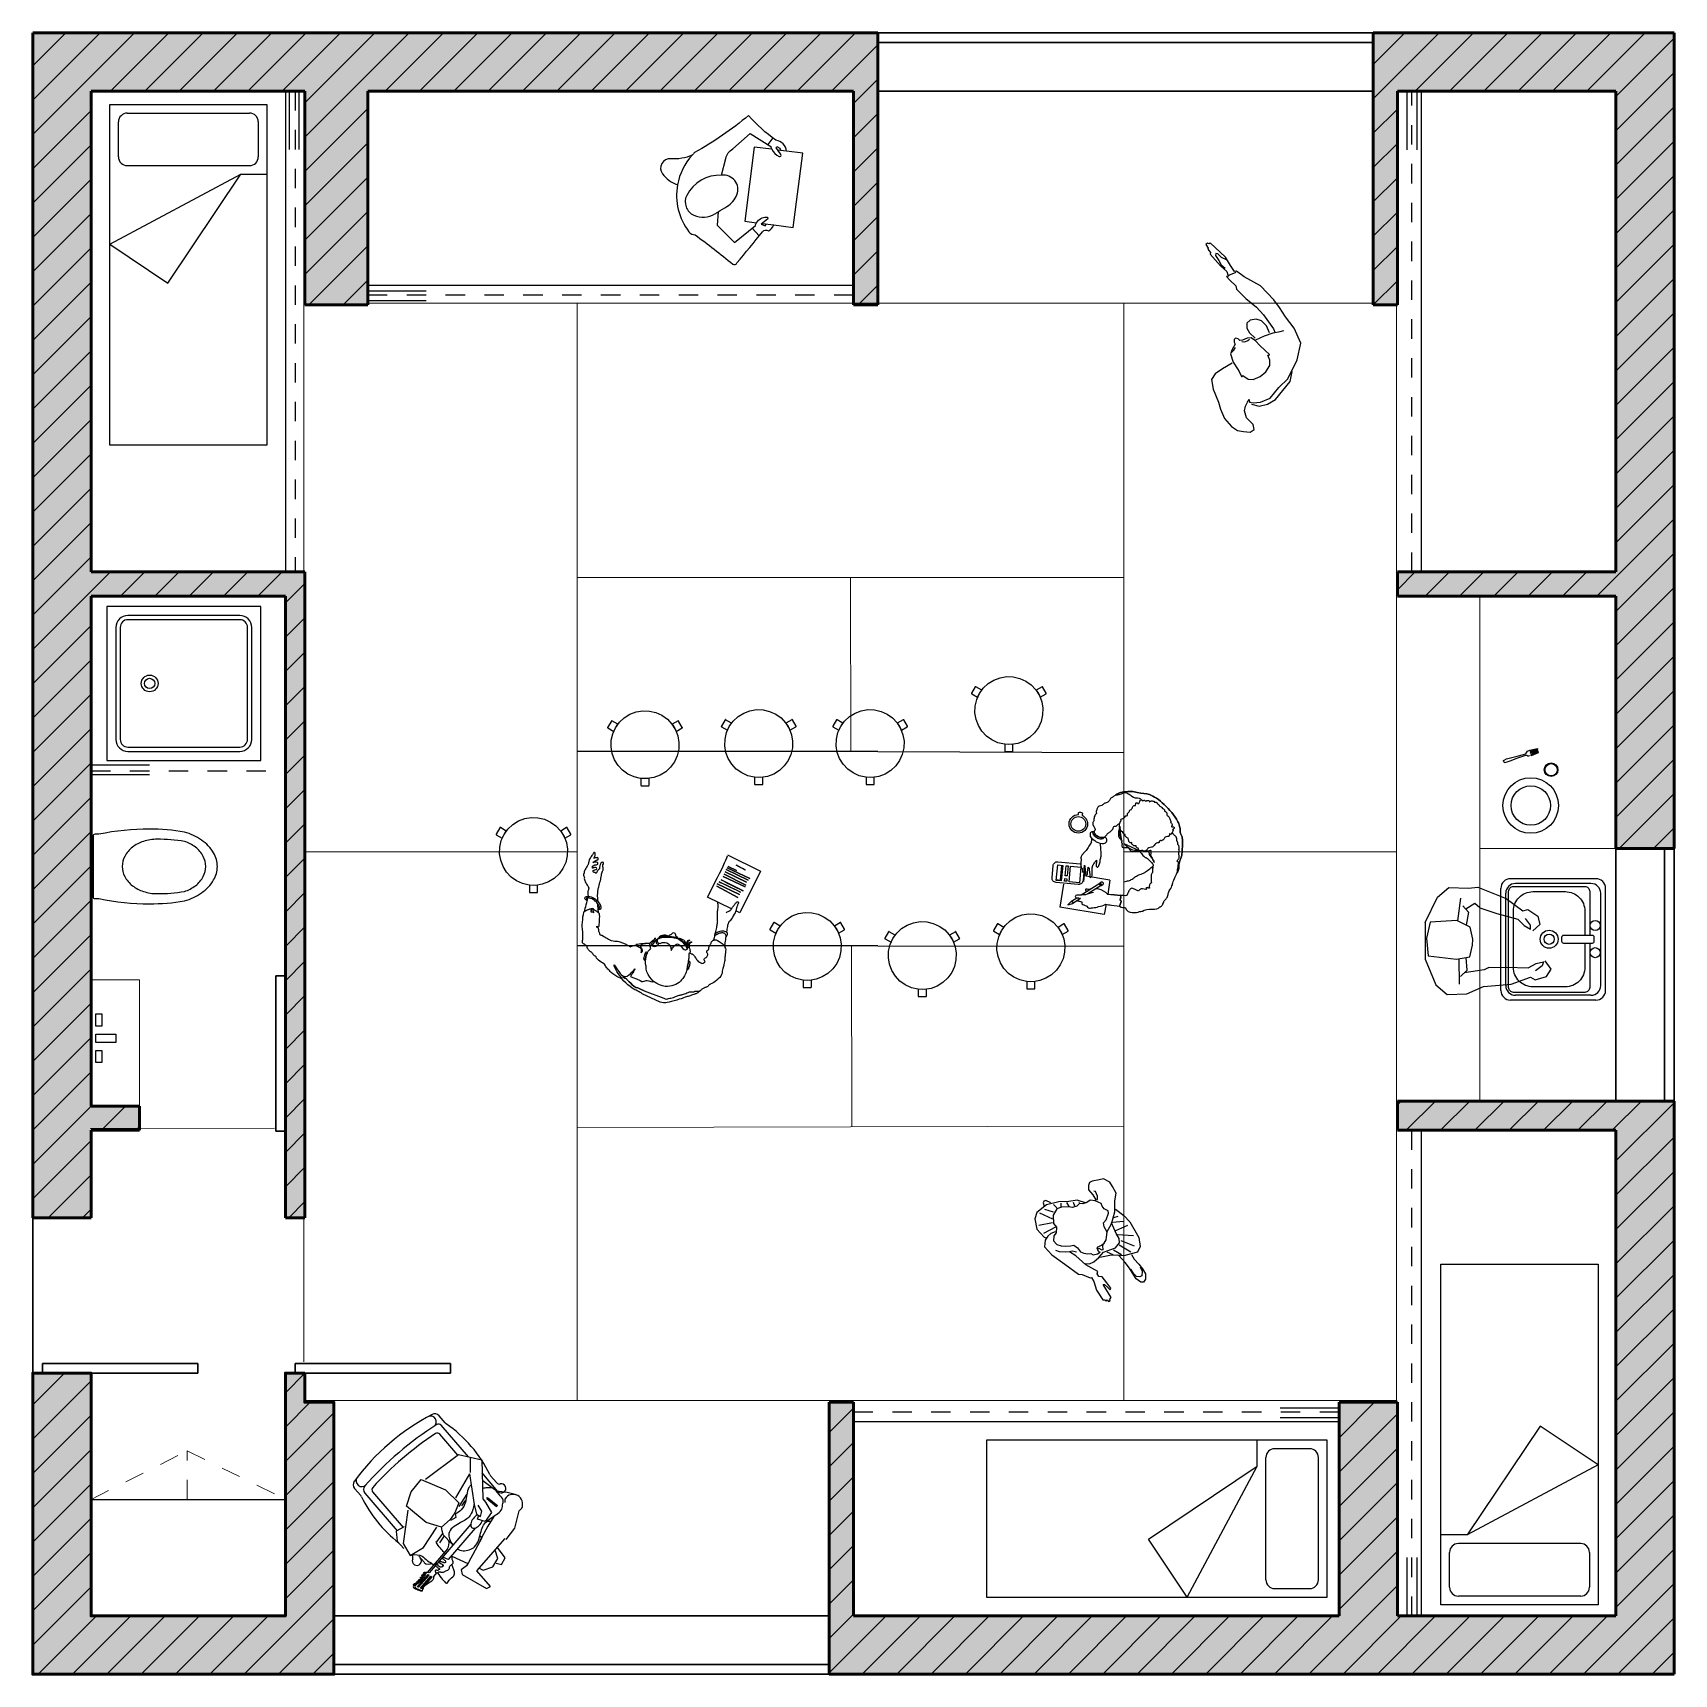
# Model space of a CAD drawing. Header units: inches. Extents: x 12.49 to 20.94, y 17.47 to 25.92.
import ezdxf

# ---------------------------------------------------------------- set-up
doc = ezdxf.new("R2010")
doc.units = ezdxf.units.IN
doc.header["$MEASUREMENT"] = 0
doc.linetypes.add('ACAD_ISO02W100', pattern=[15, 12, -3])
doc.linetypes.add('DASHED2', pattern=[0.375, 0.25, -0.125])
for name, color, linetype in [('72_ARTEK_AKFURNITURE_D2_CH_FOO', 7, 'Continuous'), ('72_ARTEK_AKFURNITURE_D2_CH_SEA', 7, 'Continuous'), ('72OFGO2D01_GRAFIK', 7, 'Continuous'), ('accessori cucina - kitchen accessories', 7, 'Continuous'), ('Arredi', 7, 'Continuous'), ('ARREDI_attrezzature', 7, 'Continuous'), ('k_lavelli', 7, 'Continuous'), ('MOB', 7, 'Continuous'), ('OR-SN', 7, 'Continuous'), ('Particularity', 7, 'Continuous'), ('Structure', 7, 'Continuous'), ('Windows', 7, 'Continuous')]:
    doc.layers.add(name, color=color, linetype=linetype)
doc.linetypes.add('ZIGZAG', pattern='A,0.0001,-0.2,[131,ltypeshp.shx,S=0.2,R=0,X=-0.2,Y=0],-0.4,[131,ltypeshp.shx,S=0.2,R=180,X=0.2,Y=0],-0.2', length=0.8001)

# ---------------------------------------------------------------- blocks, each defined once
blk = doc.blocks.new('SN71')
at = {"layer": 'OR-SN'}
blk.add_lwpolyline([(-0.1656, -0.0229, -0.088162), (-0.1658, -0.0299, 0.051196), (-0.1925, -0.29, 0.042882), (-0.177, -0.4712, 0.081394), (-0.1361, -0.558, 0.10697), (-0.0696, -0.6207, 0.136399), (0, -0.64, 0.136399), (0.0696, -0.6207, 0.10697), (0.1361, -0.558, 0.081394), (0.177, -0.4712, 0.042882), (0.1925, -0.29, 0.051182), (0.1658, -0.03), (0.1658, -0.01, 0.414214), (0.1558, 0), (-0.1558, 0, 0.414214), (-0.1658, -0.01), (-0.1658, -0.03)], format="xyb", dxfattribs=at)
blk.add_lwpolyline([(-0.14, -0.33, 0.039602), (-0.1289, -0.4707, 0.087567), (-0.099, -0.5273, 0.105488), (-0.0517, -0.5671, 0.122953), (0, -0.58, 0.122953), (0.0517, -0.5671, 0.105488), (0.099, -0.5273, 0.087567), (0.1289, -0.4707, 0.039602), (0.14, -0.33, 0.078075), (0.1289, -0.2593, 0.087567), (0.099, -0.2027, 0.105488), (0.0517, -0.1629, 0.122953), (0, -0.15, 0.122953), (-0.0517, -0.1629, 0.105488), (-0.099, -0.2027, 0.087567), (-0.1289, -0.2593, 0.078075)], format="xyb", close=True, dxfattribs=at)
blk = doc.blocks.new('OB2D__000000')
at = {"layer": '72_ARTEK_AKFURNITURE_D2_CH_FOO'}
for points in [[(0.0309, 0.0687), (0.0403, 0.0875), (0.0519, 0.1051), (0.0214, 0.1227), (0.0214, 0.1227), (0.021, 0.1228), (0.0207, 0.1229), (0.0203, 0.123), (0.0199, 0.1229), (0.0195, 0.1227), (0.0192, 0.1225), (0.0189, 0.1223), (0.0187, 0.122), (-0.0003, 0.089), (-0.0003, 0.089), (-0.0005, 0.0887), (-0.0006, 0.0883), (-0.0006, 0.0879), (-0.0005, 0.0875), (-0.0004, 0.0872), (-0.0002, 0.0868), (0.0001, 0.0865), (0.0004, 0.0863), (0.0309, 0.0687)], [(0.3319, 0.1051), (0.3435, 0.0875), (0.3529, 0.0687), (0.3834, 0.0863), (0.3834, 0.0863), (0.3837, 0.0865), (0.3839, 0.0868), (0.3841, 0.087), (0.3843, 0.0874), (0.3844, 0.0877), (0.3844, 0.088), (0.3844, 0.0884), (0.3843, 0.0887), (0.3841, 0.089), (0.3651, 0.122), (0.3651, 0.122), (0.3649, 0.1223), (0.3646, 0.1225), (0.3643, 0.1227), (0.3639, 0.1229), (0.3635, 0.123), (0.3631, 0.1229), (0.3628, 0.1228), (0.3624, 0.1227), (0.3319, 0.1051)], [(0.2129, -0.1737), (0.1919, -0.175), (0.1709, -0.1737), (0.1709, -0.209), (0.1709, -0.209), (0.1709, -0.2094), (0.1711, -0.2098), (0.1712, -0.2101), (0.1715, -0.2104), (0.1718, -0.2107), (0.1721, -0.2108), (0.1725, -0.211), (0.1729, -0.211), (0.2109, -0.211), (0.2109, -0.211), (0.2113, -0.211), (0.2117, -0.2108), (0.212, -0.2107), (0.2123, -0.2104), (0.2126, -0.2101), (0.2127, -0.2098), (0.2129, -0.2094), (0.2129, -0.209), (0.2129, -0.1737)]]:
    blk.add_lwpolyline(points, dxfattribs=at)
at = {"layer": '72_ARTEK_AKFURNITURE_D2_CH_SEA'}
blk.add_lwpolyline([(0.1044, -0.1516), (0.0765, -0.1316), (0.0531, -0.1065), (0.0349, -0.0774), (0.0229, -0.0453), (0.0173, -0.0114), (0.0184, 0.0228), (0.0262, 0.0563), (0.0403, 0.0875), (0.0603, 0.1154), (0.0854, 0.1388), (0.1145, 0.157), (0.1466, 0.169), (0.1805, 0.1746), (0.2147, 0.1735), (0.2482, 0.1657), (0.2794, 0.1516), (0.2794, 0.1516), (0.3073, 0.1316), (0.3307, 0.1065), (0.3489, 0.0774), (0.3609, 0.0453), (0.3665, 0.0114), (0.3654, -0.0228), (0.3576, -0.0563), (0.3435, -0.0875), (0.3235, -0.1154), (0.2984, -0.1388), (0.2693, -0.157), (0.2372, -0.169), (0.2033, -0.1746), (0.1691, -0.1735), (0.1356, -0.1657), (0.1044, -0.1516)], dxfattribs=at)
blk = doc.blocks.new('HOMEM TOCANDO VIOLÃO')
at = {"color": 0, "linetype": 'ByBlock'}
for p, q in [((481.9168, 118.8431), (481.9168, 118.7949)), ((482.4901, 118.7949), (482.4901, 118.8431)), ((481.9402, 118.7893), (481.9402, 118.5347)), ((481.9753, 118.7687), (481.9753, 118.5279)), ((482.4316, 118.6272), (482.4316, 118.7687)), ((482.4667, 118.5844), (482.4667, 118.7994)), ((482.0602, 118.599), (482.1255, 118.6393)), ((482.1255, 118.6393), (482.2069, 118.6546)), ((482.2069, 118.6546), (482.2669, 118.5318)), ((482.2245, 118.641), (482.4352, 118.6269)), ((482.0516, 118.5795), (481.9219, 118.4645)), ((482.0812, 118.4699), (482.0602, 118.599)), ((482.4725, 118.5766), (482.4218, 118.5171)), ((482.4352, 118.6269), (482.5086, 118.5277)), ((481.9357, 118.5356), (481.9065, 118.4946)), ((481.9065, 118.4946), (481.9075, 118.4433)), ((481.9811, 118.5268), (481.9357, 118.5356)), ((482.1265, 118.4005), (482.0812, 118.4699)), ((482.2669, 118.5318), (482.2763, 118.4371)), ((482.4137, 118.5143), (482.2792, 118.4672)), ((482.4137, 118.5143), (482.33, 118.3796)), ((482.5086, 118.5277), (482.3825, 118.3717)), ((482.4667, 118.3508), (482.4667, 118.4758)), ((481.9219, 118.4645), (481.909, 118.3953)), ((481.909, 118.3953), (481.9873, 118.3814)), ((481.9168, 118.394), (481.9168, 118.388)), ((481.9873, 118.3814), (482.1082, 118.4155)), ((482.1857, 118.3999), (482.1265, 118.4005)), ((482.2143, 118.3894), (482.1838, 118.3964)), ((482.2255, 118.4116), (482.1857, 118.3999)), ((482.2248, 118.4077), (482.2143, 118.3894)), ((482.2763, 118.4371), (482.2255, 118.4116)), ((482.2646, 118.4216), (482.334, 118.4427)), ((482.2765, 118.415), (482.3117, 118.4236)), ((482.4434, 118.4444), (482.4606, 118.3695)), ((482.4901, 118.388), (482.4901, 118.4362)), ((482.2508, 118.3142), (481.9245, 118.2637)), ((481.9402, 118.364), (481.9402, 118.3218)), ((482.0583, 118.358), (482.1091, 118.3707)), ((482.067, 118.3436), (482.1078, 118.356)), ((482.1104, 118.298), (482.1073, 118.3665)), ((482.2932, 118.3115), (482.3077, 118.3188)), ((482.3162, 118.2758), (482.2932, 118.3115)), ((482.33, 118.3796), (482.3062, 118.3327)), ((482.3062, 118.3327), (482.3144, 118.3111)), ((482.3144, 118.3111), (482.3384, 118.3274)), ((482.3384, 118.3274), (482.3433, 118.3621)), ((482.3813, 118.3507), (482.3706, 118.2893)), ((482.3825, 118.3717), (482.3813, 118.3507)), ((482.3984, 118.3603), (482.4059, 118.3622)), ((482.3984, 118.3603), (482.4103, 118.2956)), ((482.4059, 118.3622), (482.4178, 118.2975)), ((481.8309, 118.2214), (481.838, 118.2159)), ((481.8326, 118.2482), (481.9143, 118.2596)), ((481.8355, 118.2429), (481.8326, 118.2482)), ((481.9156, 118.2575), (481.8347, 118.2464)), ((481.9165, 118.254), (481.8355, 118.2429)), ((481.8384, 118.2321), (481.9202, 118.2435)), ((481.8414, 118.2268), (481.8384, 118.2321)), ((481.9212, 118.2416), (481.8403, 118.2305)), ((481.9223, 118.2379), (481.8414, 118.2268)), ((481.9143, 118.2596), (481.9165, 118.254)), ((482.0767, 118.2954), (481.9187, 118.2713)), ((481.9202, 118.2435), (481.9223, 118.2379)), ((481.9538, 118.2378), (481.9291, 118.234)), ((482.0051, 118.2458), (481.9924, 118.2438)), ((482.254, 118.2843), (482.0444, 118.2519)), ((482.0696, 118.2517), (482.1082, 118.17)), ((482.248, 118.224), (482.1129, 118.1714)), ((482.3109, 118.2485), (482.2266, 118.2157)), ((482.2482, 118.2241), (482.2447, 118.2363)), ((482.248, 118.224), (482.2455, 118.2293)), ((482.367, 118.2659), (482.3109, 118.2485)), ((482.3706, 118.2893), (482.3162, 118.2758)), ((482.4103, 118.2956), (482.4178, 118.297)), ((482.4683, 118.2974), (482.4567, 118.2843)), ((482.0608, 118.1675), (482.0481, 118.146)), ((482.0481, 118.146), (482.0956, 118.0094)), ((482.0943, 118.1659), (482.0608, 118.1675)), ((482.1129, 118.1714), (482.0943, 118.1659)), ((482.1168, 118.1108), (482.3373, 118.1419)), ((482.2715, 118.0676), (482.2772, 118.1334)), ((482.3371, 118.1343), (482.4087, 118.1506)), ((482.4087, 118.1506), (482.4839, 118.2037)), ((482.4839, 118.2037), (482.5032, 118.2057)), ((482.1182, 118.0035), (482.1168, 118.1108)), ((482.1349, 118.1134), (482.1446, 118.0927)), ((482.1446, 118.0927), (482.1935, 118.0721)), ((482.1935, 118.0721), (482.2415, 118.0884)), ((482.2186, 118.0768), (482.2345, 118.0527)), ((482.2345, 118.0527), (482.2715, 118.0676)), ((482.2415, 118.0884), (482.2588, 118.1309)), ((482.0956, 118.0094), (482.1182, 118.0035))]:
    blk.add_line(p, q, dxfattribs=at)
for centre, radius, start, end in [((482.2034, 117.7318), 1.17, 76.95942, 103.04058), ((481.946, 118.8431), 0.0293, 103.04058, 180), ((481.9694, 118.8483), 0.0293, 101.837, 277.53592), ((481.9694, 118.7893), 0.0293, 97.79292, 180), ((482.2034, 117.0795), 1.755, 81.87032, 97.79292), ((482.4374, 118.8483), 0.0293, 262.46408, 78.163), ((482.4491, 118.7994), 0.0175, 0, 81.87032), ((482.4608, 118.8431), 0.0293, 0, 76.95942), ((482.5632, 118.6156), 0.6698, 165.13371, 191.45186), ((481.8875, 118.7949), 0.0293, 345.13371, 0), ((481.9928, 118.7687), 0.0175, 97.10634, 180.00007), ((482.2034, 117.0795), 1.7199, 82.89366, 97.10634), ((482.414, 118.7687), 0.0175, 359.99993, 82.89366), ((482.5193, 118.7949), 0.0293, 180, 194.86629), ((481.8436, 118.6156), 0.6698, 345.13371, 14.86629), ((481.8992, 118.388), 0.0175, 295.37693, 0), ((482.5193, 118.4362), 0.0293, 165.13371, 180), ((482.5076, 118.388), 0.0175, 180, 244.62307), ((481.9168, 118.351), 0.0234, 115.37688, 0), ((481.9694, 118.3218), 0.0293, 183.1141, 269.65275), ((482.06, 118.3483), 0.0555, 287.46444, 332.57458), ((482.1627, 118.0515), 0.4266, 30.56604, 45.59367), ((482.4901, 118.351), 0.0234, 180.00014, 64.62307), ((482.4841, 118.2509), 0.0491, 292.86088, 108.87929), ((482.1518, 118.0061), 0.3132, 53.30343, 57.63586)]:
    blk.add_arc(centre, radius, start, end, dxfattribs=at)
blk.add_ellipse((482.286, 118.3053), major_axis=(-0.0437, -0.009), ratio=0.521171, start_param=4.092999, end_param=8.278547, dxfattribs=at)
for centre in [(481.8281, 118.2681), (481.8443, 118.2674), (481.8602, 118.2681), (481.8771, 118.2719), (481.8908, 118.2769), (481.9052, 118.2804)]:
    blk.add_ellipse(centre, major_axis=(-0.00528, -0.00035), ratio=0.404204, dxfattribs=at)
for points in [[(481.9173, 118.3923), (481.9531, 118.3523), (481.959, 118.315), (481.9684, 118.2818), (481.9684, 118.2776)], [(482.0517, 118.2852), (482.0517, 118.3133), (482.0534, 118.3489), (482.0568, 118.3625)], [(481.9205, 118.2696), (481.9127, 118.2757), (481.889, 118.2721), (481.8415, 118.2647), (481.8155, 118.2624), (481.8209, 118.2403), (481.8309, 118.2214)], [(481.9245, 118.2637), (481.9198, 118.2702), (481.8961, 118.2665), (481.8486, 118.2591), (481.8227, 118.2568), (481.828, 118.2347), (481.838, 118.2159)], [(481.838, 118.2159), (481.8639, 118.2274), (481.8989, 118.2246), (481.9288, 118.2311), (481.9291, 118.234)], [(482.0449, 118.2513), (482.0398, 118.2589), (482.0338, 118.2742), (482.0296, 118.2801), (482.0253, 118.2725), (482.027, 118.264), (482.0279, 118.2572), (482.0262, 118.2513), (482.0194, 118.2496), (482.016, 118.2538), (482.0126, 118.2589), (482.01, 118.264), (482.0075, 118.2682), (481.999, 118.2666), (481.9998, 118.2615), (482.0024, 118.2564), (482.0049, 118.2496), (482.0049, 118.2453), (482.0015, 118.2428), (481.9845, 118.2538), (481.9854, 118.2742), (481.9777, 118.2767), (481.9735, 118.2733), (481.9735, 118.2649), (481.9752, 118.2572), (481.9769, 118.2496), (481.9786, 118.2445), (481.9786, 118.2428), (481.9718, 118.2428), (481.9633, 118.2453), (481.9599, 118.2521), (481.9531, 118.2496), (481.9531, 118.2385), (481.9573, 118.236), (481.9633, 118.2351), (481.9667, 118.2343), (481.9701, 118.2317), (481.9735, 118.2266), (481.9777, 118.2224), (481.9837, 118.2181), (481.9905, 118.2164), (481.9956, 118.2147), (482.0066, 118.2113), (482.016, 118.2113), (482.0219, 118.2156), (482.0279, 118.2198), (482.0347, 118.2198), (482.0432, 118.2198), (482.0508, 118.2207), (482.0559, 118.2249), (482.0585, 118.2377), (482.0636, 118.2436), (482.0695, 118.2513), (482.0695, 118.2564)], [(481.9573, 118.2343), (481.9548, 118.1944), (481.9556, 118.1757), (481.9573, 118.1646), (481.9786, 118.1672), (482.0109, 118.1697), (482.027, 118.1825), (482.0347, 118.2012), (482.0415, 118.2207)]]:
    blk.add_spline(points, degree=3, dxfattribs=at)
for points, knots in [([(482.126, 118.4014), (482.1207, 118.3959), (482.1147, 118.3851), (482.1104, 118.3735), (482.1073, 118.3665)], [1.2203508, 1.2203508, 1.2203508, 1.2203508, 1.24390063, 1.25560957, 1.25560957, 1.25560957, 1.25560957]), ([(482.1139, 118.2626), (482.1174, 118.2527), (482.1353, 118.2253), (482.1967, 118.2006), (482.2475, 118.2388), (482.2982, 118.2723), (482.3558, 118.2723), (482.4149, 118.2573), (482.4418, 118.2847), (482.4651, 118.3024), (482.4573, 118.3383), (482.4663, 118.3778), (482.4381, 118.3999), (482.4233, 118.4092), (482.4176, 118.4128), (482.417, 118.4128), (482.4164, 118.4129), (482.4158, 118.4129)], [0.3949634, 0.3949634, 0.3949634, 0.3949634, 0.4268842, 0.4899039, 0.5663624, 0.6018059, 0.6708977, 0.7346964, 0.7637819, 0.7818176, 0.8175986, 0.8610111, 0.8934755, 0.9142011, 0.9142011, 0.9142011, 0.9159232, 0.9159232, 0.9159232, 0.9159232]), ([(482.3839, 118.4662), (482.3777, 118.4657), (482.3466, 118.4602), (482.3153, 118.4187), (482.2626, 118.3981), (482.2363, 118.402), (482.2231, 118.4047)], [0.9420573, 0.9420573, 0.9420573, 0.9420573, 0.9607543, 1.0393418, 1.0829436, 1.1223342, 1.1223342, 1.1223342, 1.1223342]), ([(482.3321, 118.3828), (482.3242, 118.376), (482.3047, 118.359), (482.2613, 118.342), (482.2054, 118.3577), (482.1404, 118.3675), (482.1161, 118.3258), (482.1106, 118.3043), (482.1099, 118.2924)], [1.0088831, 1.0088831, 1.0088831, 1.0088831, 1.0393418, 1.0829436, 1.1421352, 1.2163174, 1.2439006, 1.279008, 1.279008, 1.279008, 1.279008])]:
    blk.add_open_spline(points, degree=3, knots=knots, dxfattribs=at)
blk.add_open_spline([(482.4434, 118.4444), (482.443, 118.4448), (482.4426, 118.4452), (482.4422, 118.4456)], degree=3, dxfattribs=at)

msp = doc.modelspace()

# ---------------------------------------------------------------- hatches: boundary and pattern name
at = {"layer": 'Particularity', "lineweight": 20, "ltscale": 3}
h = msp.add_hatch(dxfattribs=at)
h.set_pattern_fill('ANSI31')
h.paths.add_polyline_path([(16.8415, 25.9191), (12.4915, 25.9191), (12.4915, 19.8191), (12.7915, 19.8191), (12.7915, 20.2691), (13.0415, 20.2691), (13.0415, 20.3941), (12.7915, 20.3941), (12.7915, 23.0191), (13.7915, 23.0191), (13.7915, 19.8191), (13.8915, 19.8191), (13.8915, 23.1441), (12.7915, 23.1441), (12.7915, 25.6191), (13.8915, 25.6191), (13.8915, 24.5191), (14.2165, 24.5191), (14.2165, 25.6191), (16.7165, 25.6191), (16.7165, 24.5191), (16.8415, 24.5191), (16.8415, 25.6191)])
h.paths.add_polyline_path([(14.0415, 18.8691), (13.8915, 18.8691), (13.8915, 19.0191), (13.7915, 19.0191), (13.7915, 17.7691), (12.7915, 17.7691), (12.7915, 19.0191), (12.4915, 19.0191), (12.4915, 17.4691), (14.0415, 17.4691)])
h = msp.add_hatch(dxfattribs=at)
h.set_pattern_fill('ANSI31')
h.paths.add_polyline_path([(12.7915, 20.2691), (12.7915, 19.8191), (12.4915, 19.8191), (12.4915, 25.9191), (16.8415, 25.9191), (16.8415, 25.6191), (16.8415, 24.5191), (16.7165, 24.5191), (16.7165, 25.6191), (14.2165, 25.6191), (14.2165, 24.5191), (13.8915, 24.5191), (13.8915, 25.6191), (12.7915, 25.6191), (12.7915, 23.1441), (13.8915, 23.1441), (13.8915, 19.8191), (13.7915, 19.8191), (13.7915, 23.0191), (12.7915, 23.0191), (12.7915, 20.3941), (13.0415, 20.3941), (13.0415, 20.2691)])
h.paths.add_polyline_path([(19.3915, 25.6191), (19.3915, 25.9191), (20.9415, 25.9191), (20.9415, 21.7191), (20.6415, 21.7191), (20.6415, 23.0191), (19.5165, 23.0191), (19.5165, 23.1441), (20.6415, 23.1441), (20.6415, 25.6191), (19.5165, 25.6191), (19.5165, 24.5191), (19.3915, 24.5191)])
h.paths.add_polyline_path([(16.5915, 17.4691), (20.9415, 17.4691), (20.9415, 20.4191), (20.6415, 20.4191), (19.5165, 20.4191), (19.5165, 20.2691), (20.6415, 20.2691), (20.6415, 17.7691), (19.5165, 17.7691), (19.5165, 18.8691), (19.2165, 18.8691), (19.2165, 17.7691), (16.7165, 17.7691), (16.7165, 18.8691), (16.5915, 18.8691)])
h.paths.add_polyline_path([(12.4915, 17.4691), (14.0415, 17.4691), (14.0415, 18.8691), (13.8915, 18.8691), (13.8915, 19.0191), (13.7915, 19.0191), (13.7915, 17.7691), (12.7915, 17.7691), (12.7915, 19.0191), (12.4915, 19.0191)])
h.paths.add_polyline_path([(13.0415, 20.2691), (13.0415, 20.2747), (12.7915, 20.2691)])
h = msp.add_hatch(color=253, dxfattribs=at)
h.dxf.hatch_style = 1
h.paths.add_polyline_path([(12.7915, 23.0191), (13.7915, 23.0191), (13.7915, 19.8191), (13.8915, 19.8191), (13.8915, 23.1441), (12.7915, 23.1441), (12.7915, 25.6191), (13.8915, 25.6191), (13.8915, 24.5191), (14.2165, 24.5191), (14.2165, 25.6191), (16.7165, 25.6191), (16.7165, 24.5191), (16.8415, 24.5191), (16.8415, 25.6191), (16.8415, 25.9191), (12.4915, 25.9191), (12.4915, 19.8191), (12.7915, 19.8191), (12.7915, 20.2691), (13.0415, 20.2691), (13.0415, 20.3941), (12.7915, 20.3941)])
h = msp.add_hatch(dxfattribs=at)
h.set_pattern_fill('ANSI32')
h.paths.add_polyline_path([(19.3915, 25.6191), (19.3915, 25.9191), (20.9415, 25.9191), (20.9415, 21.7191), (20.6415, 21.7191), (20.6415, 23.0191), (19.5165, 23.0191), (19.5165, 23.1441), (20.6415, 23.1441), (20.6415, 25.6191), (19.5165, 25.6191), (19.5165, 24.5191), (19.3915, 24.5191)])
h = msp.add_hatch(color=253, dxfattribs=at)
h.dxf.hatch_style = 1
h.paths.add_polyline_path([(20.6415, 23.0191), (20.6415, 21.7191), (20.9415, 21.7191), (20.9415, 25.9191), (19.3915, 25.9191), (19.3915, 25.6191), (19.3915, 24.5191), (19.5165, 24.5191), (19.5165, 25.6191), (20.6415, 25.6191), (20.6415, 23.1441), (19.5165, 23.1441), (19.5165, 23.0191)])
h = msp.add_hatch(dxfattribs=at)
h.set_pattern_fill('ANSI32')
h.paths.add_polyline_path([(16.5915, 17.4691), (20.9415, 17.4691), (20.9415, 20.4191), (20.6415, 20.4191), (19.5165, 20.4191), (19.5165, 20.2691), (20.6415, 20.2691), (20.6415, 17.7691), (19.5165, 17.7691), (19.5165, 18.8691), (19.2165, 18.8691), (19.2165, 17.7691), (16.7165, 17.7691), (16.7165, 18.8691), (16.5915, 18.8691)])
h = msp.add_hatch(dxfattribs=at)
h.set_pattern_fill('ANSI32')
h.paths.add_polyline_path([(16.5915, 17.4691), (20.9415, 17.4691), (20.9415, 20.4191), (20.6415, 20.4191), (19.5165, 20.4191), (19.5165, 20.2691), (20.6415, 20.2691), (20.6415, 17.7691), (19.5165, 17.7691), (19.5165, 18.8691), (19.2165, 18.8691), (19.2165, 17.7691), (16.7165, 17.7691), (16.7165, 18.8691), (16.5915, 18.8691)])
edge = h.paths.add_edge_path(flags=17)
edge.add_line((19.5165, 20.2691), (19.5165, 20.4191))
h = msp.add_hatch(dxfattribs=at)
h.set_pattern_fill('ANSI32')
h.paths.add_polyline_path([(16.5915, 17.4691), (20.9415, 17.4691), (20.9415, 20.4191), (20.6415, 20.4191), (19.5165, 20.4191), (19.5165, 20.2691), (20.6415, 20.2691), (20.6415, 17.7691), (19.5165, 17.7691), (19.5165, 18.8691), (19.2165, 18.8691), (19.2165, 17.7691), (16.7165, 17.7691), (16.7165, 18.8691), (16.5915, 18.8691)])
h = msp.add_hatch(dxfattribs=at)
h.set_pattern_fill('ANSI32')
h.paths.add_polyline_path([(16.5915, 17.4691), (20.9415, 17.4691), (20.9415, 20.4191), (20.6415, 20.4191), (19.5165, 20.4191), (19.5165, 20.2691), (20.6415, 20.2691), (20.6415, 17.7691), (19.5165, 17.7691), (19.5165, 18.8691), (19.2165, 18.8691), (19.2165, 17.7691), (16.7165, 17.7691), (16.7165, 18.8691), (16.5915, 18.8691)])
edge = h.paths.add_edge_path(flags=17)
edge.add_line((19.5165, 20.2691), (19.5165, 20.4191))
h = msp.add_hatch(color=253, dxfattribs=at)
h.dxf.hatch_style = 1
h.paths.add_polyline_path([(16.7165, 17.7691), (16.7165, 18.8691), (16.5915, 18.8691), (16.5915, 17.4691), (20.9415, 17.4691), (20.9415, 20.4191), (20.6415, 20.4191), (19.5165, 20.4191), (19.5165, 20.2691), (20.6415, 20.2691), (20.6415, 17.7691), (19.5165, 17.7691), (19.5165, 18.8691), (19.2165, 18.8691), (19.2165, 17.7691)])
h = msp.add_hatch(color=253, dxfattribs=at)
h.dxf.hatch_style = 1
h.paths.add_polyline_path([(20.9415, 20.4191), (20.6415, 20.4191), (19.5165, 20.4191), (19.5165, 20.2691), (20.6415, 20.2691), (20.6415, 17.7691), (19.5165, 17.7691), (19.5165, 18.8691), (19.2165, 18.8691), (19.2165, 17.7691), (16.7165, 17.7691), (16.7165, 18.8691), (16.5915, 18.8691), (16.5915, 17.4691), (20.9415, 17.4691)])
h = msp.add_hatch(dxfattribs=at)
h.set_pattern_fill('ANSI31')
h.paths.add_polyline_path([(12.7915, 19.0191), (12.5415, 19.0191), (12.4915, 19.0191), (12.4915, 17.4691), (14.0415, 17.4691), (14.0415, 18.8691), (13.8915, 18.8691), (13.8915, 19.0191), (13.8415, 19.0191), (13.7915, 19.0191), (13.7915, 17.7691), (12.7915, 17.7691)])
h = msp.add_hatch(dxfattribs=at)
h.set_pattern_fill('ANSI31')
h.paths.add_polyline_path([(12.4915, 17.4691), (14.0415, 17.4691), (14.0415, 18.8691), (13.8915, 18.8691), (13.8915, 19.0191), (13.7915, 19.0191), (13.7915, 17.7691), (12.7915, 17.7691), (12.7915, 19.0191), (12.4915, 19.0191)])
edge = h.paths.add_edge_path(flags=17)
edge.add_line((13.7915, 19.0191), (13.7915, 17.7691))
h = msp.add_hatch(dxfattribs=at)
h.set_pattern_fill('ANSI32')
h.paths.add_polyline_path([(12.4915, 17.4691), (14.0415, 17.4691), (14.0415, 18.8691), (13.8915, 18.8691), (13.8915, 19.0191), (13.7915, 19.0191), (13.7915, 17.7691), (12.7915, 17.7691), (12.7915, 19.0191), (12.4915, 19.0191)])
h = msp.add_hatch(color=253, dxfattribs=at)
h.dxf.hatch_style = 1
h.paths.add_polyline_path([(12.7915, 19.0191), (12.4915, 19.0191), (12.4915, 17.4691), (14.0415, 17.4691), (14.0415, 18.8691), (13.8915, 18.8691), (13.8915, 19.0191), (13.7915, 19.0191), (13.7915, 17.7691), (12.7915, 17.7691)])
h = msp.add_hatch(color=253, dxfattribs=at)
h.dxf.hatch_style = 1
h.paths.add_polyline_path([(12.7915, 19.0191), (12.4915, 19.0191), (12.4915, 17.4691), (14.0415, 17.4691), (14.0415, 18.8691), (13.8915, 18.8691), (13.8915, 19.0191), (13.7915, 19.0191), (13.7915, 17.7691), (12.7915, 17.7691)])
h = msp.add_hatch(dxfattribs=at)
h.set_pattern_fill('ANSI32')
edge = h.paths.add_edge_path(flags=17)
edge.add_line((13.7915, 19.0191), (13.7915, 17.7691))

# ---------------------------------------------------------------- linework, layer by layer
at = {"color": 7}
for p, q in [((18.6487, 24.6721), (18.6872, 24.6863)), ((16.045, 21.6287), (16.0532, 21.6454)), ((16.0532, 21.6454), (16.0594, 21.6605)), ((16.0594, 21.6605), (16.0645, 21.6725)), ((16.0645, 21.6725), (16.0674, 21.6816)), ((16.0678, 21.6864), (16.2382, 21.6035)), ((17.8163, 21.6471), (17.8155, 21.642)), ((15.9968, 21.5326), (16.0069, 21.5512)), ((16.0069, 21.5512), (16.0168, 21.5709)), ((16.0168, 21.5709), (16.0268, 21.5911)), ((16.0268, 21.5911), (16.0365, 21.6103)), ((16.0365, 21.6103), (16.045, 21.6287)), ((16.0616, 21.6113), (16.0616, 21.6113)), ((16.1736, 21.5561), (16.0616, 21.6113)), ((16.0616, 21.6113), (16.1736, 21.5561)), ((16.0666, 21.6201), (16.0666, 21.6201)), ((16.1825, 21.5652), (16.0666, 21.6201)), ((16.0666, 21.6201), (16.1825, 21.5652)), ((16.2382, 21.6035), (16.1312, 21.388)), ((18.037, 21.5569), (17.9037, 21.579)), ((18.037, 21.5569), (18.0251, 21.4852)), ((15.9654, 21.4701), (15.9968, 21.5326)), ((16.0891, 21.4095), (15.9654, 21.4701)), ((17.7979, 21.5362), (17.7782, 21.4177)), ((16.1316, 21.3887), (16.1112, 21.3987)), ((18.0076, 21.3796), (17.7782, 21.4177)), ((18.0165, 21.4334), (18.0076, 21.3796)), ((15.5427, 21.2269), (15.5161, 21.2378)), ((15.5674, 21.2135), (15.5427, 21.2269)), ((17.7464, 19.8472), (17.7013, 19.8617)), ((17.7633, 19.8697), (17.747, 19.8875)), ((17.7865, 19.876), (17.7863, 19.8932)), ((17.8261, 19.8765), (17.8152, 19.8965)), ((17.8558, 19.8787), (17.8496, 19.8969)), ((17.879, 19.8971), (17.8796, 19.9011)), ((17.7417, 19.7934), (17.6705, 19.7788)), ((17.7426, 19.8114), (17.6758, 19.8416)), ((18.0505, 19.796), (18.1059, 19.801)), ((18.0563, 19.8193), (18.0788, 19.8268)), ((18.0676, 19.7527), (18.1297, 19.7799)), ((17.7561, 19.7707), (17.695, 19.7373)), ((18.0765, 19.7331), (18.1586, 19.7276)), ((18.0925, 19.7011), (18.1608, 19.6737)), ((17.8294, 19.6444), (17.8422, 19.6483)), ((17.8422, 19.6483), (17.858, 19.6457)), ((17.858, 19.6457), (17.8647, 19.6436)), ((18.0213, 19.6431), (18.0515, 19.63)), ((18.0554, 19.6536), (18.097, 19.6296)), ((18.0839, 19.6793), (18.1447, 19.643))]:
    msp.add_line(p, q, dxfattribs=at)
for points in [[(16.3713, 25.3099, 0.343524), (16.3174, 25.3663, -0.05975), (16.1762, 25.494, -0.050185), (15.8984, 25.3028, 0.014745), (15.8858, 25.2897, 0.237736)], [(16.0371, 25.1857), (16.0585, 25.2722, -0.198792), (16.095, 25.3218), (16.1854, 25.4011), (16.2908, 25.3344, 0.055302), (16.2955, 25.3196, 0.677488)], [(15.8858, 25.2897, -0.128718), (15.7758, 25.2706, 0.643745), (15.7328, 25.194, 0.152619), (15.8105, 25.1367, -21.223973)], [(15.8858, 25.2897, 0.140924), (15.8105, 25.1367, 0.237736)], [(16.2955, 25.3196, 0.197105), (16.3338, 25.2827, 0.677488), (16.3429, 25.2924, 0.000493), (16.3188, 25.3262, -0.12949)], [(16.0378, 25.1856, 0.302908), (15.8577, 25.0814, 0.428858), (15.8948, 24.9803, 0.240919), (16.0035, 24.9874, 0.001826), (16.0195, 24.9969, 0.148113)], [(16.1166, 25.0854, 0.570808), (16.0378, 25.1856, 0.302908)], [(15.8105, 25.1367, 0.211244), (15.8696, 24.8944, 0.237736), (15.9012, 24.8791, -0.013522), (16.0956, 24.7284, 0.519186), (16.1165, 24.7342, 0.006355), (16.2482, 24.8952, -0.389559), (16.2782, 24.8999, 0.191247), (16.306, 24.9301, 0.669733)], [(16.0195, 24.9969, 0.005208), (16.0645, 25.0249, 0.148113), (16.1166, 25.0854, 0.111126)], [(16.0195, 24.9969), (16.0148, 24.929), (16.1047, 24.8405), (16.2114, 24.9264, -0.069632), (16.2175, 24.9415, -0.677962)], [(16.2175, 24.9415, -0.270208), (16.2687, 24.9709, -0.677962), (16.2733, 24.9594), (16.2416, 24.9346), (16.2621, 24.926), (16.2682, 24.9349)]]:
    msp.add_lwpolyline(points, format="xyb", dxfattribs=at)
for points in [[(16.3017, 25.3777), (16.2747, 25.3446)], [(16.2955, 25.3196), (16.2056, 25.3312), (16.1564, 24.9493), (16.2175, 24.9415)], [(16.306, 24.9301), (16.4053, 24.9172), (16.4562, 25.2989)], [(16.3188, 25.3262), (16.3223, 25.3341), (16.3377, 25.3258), (16.3418, 25.3137)], [(16.3713, 25.3099), (16.3263, 25.3157)], [(16.4562, 25.2989), (16.3713, 25.3099)], [(16.2456, 24.9378), (16.306, 24.9301)], [(16.1957, 24.9137), (16.2313, 24.8741)], [(18.6666, 24.219), (18.6161, 24.1895), (18.5793, 24.1628), (18.5601, 24.134), (18.5686, 24.0849), (18.5959, 24.0168), (18.6051, 23.9822), (18.627, 23.9337), (18.6632, 23.8924), (18.693, 23.872), (18.7236, 23.866), (18.7578, 23.8628), (18.7785, 23.877), (18.7739, 23.9032), (18.756, 23.9211), (18.7391, 23.9377), (18.7299, 23.9723), (18.7342, 23.9974), (18.7444, 24.0174), (18.7539, 24.0307), (18.7557, 24.0182), (18.7742, 24.0148), (18.8114, 24.018), (18.8609, 24.0387), (18.9055, 24.0934), (18.9523, 24.1378), (19.0011, 24.2356), (19.0195, 24.3215), (18.9854, 24.3982), (18.9401, 24.4563), (18.9104, 24.5046), (18.8808, 24.5451), (18.8114, 24.6162), (18.7278, 24.6623), (18.689, 24.6917), (18.6777, 24.6908), (18.658, 24.7212), (18.6321, 24.7645), (18.553, 24.838), (18.5468, 24.8332), (18.5383, 24.8364), (18.5297, 24.8297), (18.5429, 24.8102), (18.5402, 24.8061), (18.5546, 24.7875), (18.5535, 24.7788), (18.6054, 24.7199), (18.6386, 24.6901), (18.6443, 24.6726), (18.6491, 24.6665), (18.6366, 24.6647), (18.6532, 24.6459), (18.6854, 24.6173), (18.6889, 24.6001), (18.7365, 24.5518), (18.7913, 24.5071), (18.8278, 24.468), (18.879, 24.3947), (18.8866, 24.3748)], [(18.6371, 24.7505), (18.6106, 24.7616), (18.5929, 24.7817), (18.582, 24.783), (18.5806, 24.772), (18.5977, 24.7476), (18.6094, 24.725), (18.6295, 24.7068)], [(18.8575, 24.3739), (18.843, 24.4103), (18.8171, 24.4358), (18.7903, 24.4447), (18.7584, 24.4397), (18.7409, 24.4241), (18.7411, 24.3984), (18.756, 24.3742), (18.785, 24.3472)], [(18.7161, 24.3297), (18.7306, 24.329), (18.747, 24.3359), (18.7544, 24.3417)], [(18.7883, 24.3378), (18.8333, 24.359), (18.8766, 24.3749), (18.9131, 24.3815), (18.9315, 24.3859)], [(18.6614, 24.2724), (18.6753, 24.2852), (18.6838, 24.2997)], [(18.7656, 24.0081), (18.8056, 23.9975), (18.848, 24.0068), (18.8889, 24.0307), (18.9271, 24.0784), (18.9651, 24.124), (18.9748, 24.1752)], [(18.192, 21.7071), (18.1922, 21.7066), (18.1949, 21.7), (18.1984, 21.6939), (18.2023, 21.6886), (18.2063, 21.6838), (18.2107, 21.6799), (18.2151, 21.6763), (18.2186, 21.6741), (18.2217, 21.6728), (18.2252, 21.6711), (18.2296, 21.668), (18.2344, 21.664), (18.2397, 21.6588), (18.2454, 21.6535), (18.2511, 21.6474), (18.2559, 21.6417), (18.2603, 21.6359), (18.2599, 21.6342), (18.259, 21.6324), (18.2585, 21.6302), (18.2581, 21.6276), (18.2577, 21.625), (18.2572, 21.6219), (18.2568, 21.6193), (18.2563, 21.6162), (18.2559, 21.6136), (18.2559, 21.6105), (18.2555, 21.6078), (18.2555, 21.6052), (18.255, 21.6026), (18.255, 21.6004), (18.255, 21.5982), (18.255, 21.5964), (18.2542, 21.5938), (18.2524, 21.5912), (18.2502, 21.5885), (18.2484, 21.585), (18.2484, 21.5837), (18.2484, 21.5797), (18.2484, 21.5745), (18.2484, 21.5679), (18.2489, 21.5609), (18.2493, 21.5538), (18.2498, 21.5477), (18.2506, 21.5429), (18.2476, 21.5415), (18.2449, 21.5393), (18.2427, 21.5363), (18.241, 21.5328), (18.2401, 21.5292), (18.2392, 21.5253), (18.2392, 21.5218), (18.2401, 21.5187), (18.2405, 21.5156), (18.2375, 21.5152), (18.234, 21.5165), (18.2313, 21.5178), (18.2296, 21.5183), (18.2274, 21.5178), (18.2247, 21.5174), (18.2221, 21.5161), (18.2247, 21.5112), (18.2208, 21.5095), (18.2129, 21.5099), (18.2045, 21.5117), (18.201, 21.5121), (18.1975, 21.5117), (18.1944, 21.5108), (18.1918, 21.5091), (18.1896, 21.5073), (18.1874, 21.5051), (18.1857, 21.5029), (18.1835, 21.5007), (18.1804, 21.5025), (18.1773, 21.5042), (18.1742, 21.506), (18.1707, 21.5073), (18.1668, 21.5091), (18.1628, 21.5108), (18.1584, 21.5126), (18.154, 21.5143), (18.1501, 21.5152), (18.1466, 21.5143), (18.1431, 21.5126), (18.14, 21.5095), (18.1374, 21.5055), (18.1347, 21.5016), (18.1321, 21.4968), (18.1299, 21.4924), (18.1286, 21.4897), (18.1277, 21.4871), (18.1268, 21.4849), (18.1259, 21.4827), (18.1251, 21.4809), (18.1242, 21.4796), (18.1233, 21.4783), (18.1224, 21.4774), (18.1154, 21.477), (18.1066, 21.4774), (18.0983, 21.4783), (18.0917, 21.4788), (18.0926, 21.477), (18.0935, 21.4752), (18.0939, 21.4735), (18.0935, 21.4717), (18.0935, 21.47), (18.093, 21.4687), (18.0921, 21.4669), (18.0917, 21.4651), (18.0913, 21.4634), (18.0908, 21.4616), (18.0904, 21.4599), (18.0899, 21.4581), (18.0899, 21.4564), (18.0899, 21.4542), (18.0904, 21.452), (18.0908, 21.4498), (18.0935, 21.4511), (18.0948, 21.4498), (18.0948, 21.4467), (18.0935, 21.4419), (18.0917, 21.437), (18.0895, 21.4318), (18.0877, 21.4265), (18.086, 21.4226), (18.0939, 21.4182), (18.1018, 21.416), (18.1093, 21.4155), (18.1154, 21.4155), (18.1216, 21.4041), (18.1299, 21.3962), (18.1404, 21.3914), (18.1518, 21.3896), (18.1633, 21.3896), (18.1738, 21.3909), (18.1826, 21.3927), (18.1887, 21.3949), (18.1922, 21.3958), (18.1966, 21.3962), (18.201, 21.3966), (18.2045, 21.398), (18.2138, 21.4028), (18.2261, 21.4059), (18.2397, 21.4076), (18.2537, 21.4081), (18.266, 21.4081), (18.2774, 21.4098), (18.2871, 21.4133), (18.2932, 21.4199), (18.2963, 21.4199), (18.2989, 21.4212), (18.3016, 21.423), (18.3038, 21.4256), (18.306, 21.4287), (18.3082, 21.4322), (18.3099, 21.4357), (18.3117, 21.4397), (18.3134, 21.4432), (18.3147, 21.4467), (18.3165, 21.4498), (18.3178, 21.4524), (18.3196, 21.4546), (18.3209, 21.4564), (18.3226, 21.4581), (18.3244, 21.459), (18.3266, 21.4608), (18.3284, 21.4638), (18.3306, 21.4682), (18.3323, 21.473), (18.3341, 21.4783), (18.3358, 21.4836), (18.3371, 21.488), (18.3385, 21.4919), (18.3402, 21.4959), (18.3424, 21.5011), (18.3459, 21.5073), (18.3494, 21.5143), (18.3529, 21.5209), (18.356, 21.5275), (18.3582, 21.5336), (18.3595, 21.5385), (18.3608, 21.5433), (18.363, 21.5499), (18.3657, 21.5573), (18.3688, 21.5653), (18.3723, 21.5732), (18.3758, 21.5806), (18.3793, 21.5872), (18.3819, 21.592), (18.3841, 21.5964), (18.3863, 21.6008), (18.3881, 21.6056), (18.3894, 21.6109), (18.3907, 21.6162), (18.3916, 21.6215), (18.3916, 21.6267), (18.3916, 21.632), (18.3916, 21.6373), (18.3925, 21.643), (18.3942, 21.6491), (18.3964, 21.6557), (18.3986, 21.6618), (18.4012, 21.6684), (18.4034, 21.6746), (18.4052, 21.6803), (18.4061, 21.6834), (18.407, 21.6878), (18.4074, 21.693), (18.4083, 21.6987), (18.4087, 21.7053), (18.4091, 21.7123), (18.4091, 21.7198), (18.4096, 21.7273), (18.4096, 21.7347), (18.41, 21.7422), (18.41, 21.7492), (18.4096, 21.7562), (18.4096, 21.7624), (18.4096, 21.7681), (18.4091, 21.7729), (18.4087, 21.7769), (18.4078, 21.7804), (18.407, 21.7839), (18.4056, 21.7874), (18.4039, 21.7905), (18.4021, 21.794), (18.4008, 21.7971), (18.3999, 21.7997), (18.399, 21.8028), (18.399, 21.8045), (18.399, 21.8063), (18.399, 21.8085), (18.399, 21.8111), (18.399, 21.8138), (18.399, 21.8168), (18.3986, 21.8199), (18.3977, 21.8234), (18.3964, 21.8287), (18.3951, 21.8335), (18.3942, 21.837), (18.3933, 21.8406), (18.3925, 21.8441), (18.3911, 21.8476), (18.3889, 21.8524), (18.3863, 21.8577), (18.3797, 21.87), (18.3723, 21.8818), (18.3639, 21.8937), (18.3551, 21.9051), (18.3459, 21.9161), (18.3367, 21.9266), (18.3266, 21.9367), (18.3165, 21.9464), (18.3064, 21.9556), (18.2963, 21.9639), (18.2862, 21.9718), (18.2761, 21.9784), (18.2664, 21.9846), (18.2572, 21.9898), (18.248, 21.9942), (18.2397, 21.9977), (18.2265, 22.0008), (18.212, 22.0026), (18.1962, 22.0048), (18.1773, 22.0087), (18.1545, 22.0127), (18.1295, 22.0127), (18.1066, 22.0109), (18.0908, 22.0083), (18.0855, 22.0065), (18.0794, 22.0034), (18.0728, 21.9999), (18.0667, 21.9955), (18.0632, 21.9929), (18.0596, 21.9907), (18.0561, 21.9885), (18.0531, 21.9863), (18.0504, 21.9846), (18.0482, 21.9828), (18.0465, 21.9819), (18.0452, 21.9811), (18.0416, 21.9793), (18.039, 21.9767), (18.0373, 21.9736), (18.0359, 21.9701), (18.0342, 21.9666), (18.0315, 21.9639), (18.0285, 21.9617), (18.0263, 21.9591), (18.0228, 21.9569), (18.0179, 21.9547), (18.0131, 21.953), (18.0096, 21.9525), (18.0074, 21.9516), (18.0048, 21.9494), (18.0021, 21.9468), (17.9991, 21.9442), (17.9942, 21.9415), (17.9876, 21.9393), (17.9811, 21.9376), (17.9767, 21.9358), (17.9753, 21.9345), (17.974, 21.9323), (17.9727, 21.9292), (17.971, 21.9253), (17.9701, 21.9218), (17.9688, 21.9187), (17.9679, 21.9156), (17.967, 21.9139), (17.9666, 21.9126), (17.9661, 21.9112), (17.9661, 21.9099), (17.9666, 21.9082), (17.9666, 21.9064), (17.9674, 21.9042), (17.9679, 21.902), (17.9688, 21.8994), (17.9644, 21.8972), (17.9609, 21.8932), (17.9582, 21.8884), (17.956, 21.8823), (17.9547, 21.8766), (17.9538, 21.8704), (17.9534, 21.8656), (17.9538, 21.8616), (17.9516, 21.8594), (17.9503, 21.8568), (17.9494, 21.8533), (17.9486, 21.8493), (17.9486, 21.8467), (17.9494, 21.8427), (17.9512, 21.8388), (17.9534, 21.834), (17.9556, 21.8296), (17.9578, 21.8256), (17.9595, 21.8225), (17.9609, 21.8204), (17.9604, 21.8182), (17.96, 21.8164), (17.9591, 21.8142), (17.9582, 21.8125), (17.9569, 21.8107), (17.956, 21.8094), (17.9551, 21.8076), (17.9543, 21.8063), (17.9551, 21.8037), (17.956, 21.8015), (17.9573, 21.7993), (17.9587, 21.7971), (17.96, 21.7949), (17.9613, 21.7927), (17.963, 21.7909), (17.9648, 21.7892), (17.9688, 21.7857), (17.9731, 21.7826), (17.978, 21.78), (17.9832, 21.7782), (17.989, 21.7769), (17.9947, 21.7764), (18.0008, 21.7764), (18.0074, 21.7769), (18.0092, 21.7782), (18.0113, 21.7804), (18.014, 21.783), (18.0162, 21.7857), (18.0184, 21.7883), (18.0206, 21.7909), (18.0219, 21.7931), (18.0228, 21.7944), (18.0228, 21.7944)], [(18.0772, 21.9955), (18.0741, 21.9951), (18.0711, 21.9951), (18.0689, 21.9951), (18.0667, 21.9955), (18.0728, 21.9999), (18.0794, 22.0034), (18.0855, 22.0065), (18.0908, 22.0083), (18.1066, 22.0109), (18.1295, 22.0127), (18.1545, 22.0127), (18.1773, 22.0087), (18.1962, 22.0048), (18.212, 22.0026), (18.2265, 22.0008), (18.2397, 21.9977), (18.248, 21.9942), (18.2572, 21.9898), (18.2664, 21.9846), (18.2761, 21.9784), (18.2862, 21.9718), (18.2963, 21.9639), (18.3064, 21.9556), (18.3165, 21.9464), (18.3266, 21.9367), (18.3367, 21.9266), (18.3459, 21.9161), (18.3551, 21.9051), (18.3639, 21.8937), (18.3723, 21.8818), (18.3797, 21.87), (18.3863, 21.8577), (18.3889, 21.8524), (18.3911, 21.8476), (18.3925, 21.8441), (18.3933, 21.8406), (18.3942, 21.837), (18.3951, 21.8335), (18.3964, 21.8287), (18.3977, 21.8234), (18.3986, 21.8199), (18.399, 21.8168), (18.399, 21.8138), (18.399, 21.8111), (18.399, 21.8085), (18.399, 21.8063), (18.399, 21.8045), (18.399, 21.8028), (18.3999, 21.7997), (18.4008, 21.7971), (18.4021, 21.794), (18.4039, 21.7905), (18.4056, 21.7874), (18.407, 21.7839), (18.4078, 21.7804), (18.4087, 21.7769), (18.4091, 21.7729), (18.4096, 21.7681), (18.4096, 21.7624), (18.4096, 21.7562), (18.41, 21.7492), (18.41, 21.7422), (18.4096, 21.7347), (18.4096, 21.7273), (18.4091, 21.7198), (18.4091, 21.7123), (18.4087, 21.7053), (18.4083, 21.6987), (18.4074, 21.693), (18.407, 21.6878), (18.4061, 21.6834), (18.4052, 21.6803), (18.4034, 21.6746), (18.4012, 21.6684), (18.3986, 21.6618), (18.3964, 21.6557), (18.3942, 21.6491), (18.3925, 21.643), (18.3916, 21.6373), (18.3916, 21.632), (18.3916, 21.6267), (18.3916, 21.6215), (18.3907, 21.6162), (18.3894, 21.6109), (18.3881, 21.6056), (18.3863, 21.6008), (18.3841, 21.5964), (18.3819, 21.592), (18.3828, 21.5964), (18.3837, 21.6026), (18.385, 21.61), (18.3859, 21.6179), (18.3872, 21.6258), (18.3881, 21.6333), (18.3889, 21.639), (18.3894, 21.6434), (18.3889, 21.6487), (18.3872, 21.6517), (18.3846, 21.6535), (18.3806, 21.6539), (18.3828, 21.6566), (18.385, 21.6588), (18.3868, 21.6614), (18.3885, 21.6636), (18.3903, 21.6658), (18.3916, 21.668), (18.3925, 21.6702), (18.3929, 21.6724), (18.3933, 21.6741), (18.3933, 21.6763), (18.3933, 21.6781), (18.3929, 21.6799), (18.3929, 21.682), (18.3925, 21.6838), (18.3925, 21.686), (18.392, 21.6878), (18.3916, 21.6895), (18.3911, 21.6913), (18.3911, 21.693), (18.3907, 21.6948), (18.3907, 21.6965), (18.3911, 21.6983), (18.3916, 21.6996), (18.392, 21.7014), (18.3925, 21.7036), (18.3929, 21.7053), (18.3929, 21.7075), (18.3929, 21.7097), (18.3925, 21.7115), (18.3925, 21.7132), (18.392, 21.7145), (18.3916, 21.7159), (18.3929, 21.7189), (18.3933, 21.722), (18.3933, 21.7255), (18.3929, 21.7281), (18.392, 21.7312), (18.3907, 21.7347), (18.3889, 21.7378), (18.3868, 21.7396), (18.3868, 21.7422), (18.3868, 21.7453), (18.3863, 21.7479), (18.3859, 21.7505), (18.3854, 21.7527), (18.3846, 21.7545), (18.3837, 21.7554), (18.3824, 21.7562), (18.3819, 21.7598), (18.3815, 21.7646), (18.3806, 21.7694), (18.3789, 21.7743), (18.3771, 21.7791), (18.3749, 21.7826), (18.3723, 21.7857), (18.3696, 21.787), (18.3679, 21.7892), (18.3652, 21.7923), (18.3622, 21.7958), (18.3591, 21.7997), (18.3577, 21.8023)], [(18.205, 21.9644), (18.2023, 21.9674), (18.1988, 21.971), (18.1953, 21.9736), (18.1918, 21.9762), (18.1883, 21.9775), (18.1782, 21.9793), (18.1681, 21.9797), (18.158, 21.9819), (18.1497, 21.9868), (18.1457, 21.9903), (18.1409, 21.9942), (18.1352, 21.9982), (18.1295, 22.0017), (18.1229, 22.0043), (18.1163, 22.0056), (18.1093, 22.0056), (18.1022, 22.0034), (18.0948, 22.0004), (18.0877, 21.9982), (18.082, 21.9964), (18.0772, 21.9955), (18.0772, 21.9955)], [(18.1031, 21.8054), (18.1005, 21.8063), (18.0978, 21.8076), (18.0952, 21.8094), (18.093, 21.812), (18.0913, 21.8146), (18.0904, 21.8177), (18.0895, 21.8204), (18.0899, 21.8234), (18.0904, 21.8287), (18.0891, 21.8318), (18.0873, 21.8326), (18.0855, 21.8313), (18.0855, 21.8348), (18.0855, 21.8388), (18.086, 21.8423), (18.0864, 21.8463), (18.0869, 21.8493), (18.0877, 21.8524), (18.0886, 21.8546), (18.0899, 21.8564), (18.0921, 21.8586), (18.0935, 21.8603), (18.0939, 21.8629), (18.0935, 21.8673), (18.0943, 21.8691), (18.0952, 21.8708), (18.0965, 21.8717), (18.0978, 21.8704), (18.1005, 21.8726), (18.1031, 21.8744), (18.1062, 21.8757), (18.1084, 21.8761), (18.1106, 21.877), (18.1123, 21.8788), (18.1141, 21.8809), (18.1145, 21.8831), (18.115, 21.8853), (18.1158, 21.8871), (18.1172, 21.8884), (18.1189, 21.8888), (18.1207, 21.8888), (18.1224, 21.8888), (18.1246, 21.8893), (18.1273, 21.8893), (18.1268, 21.8924), (18.1264, 21.8946), (18.1264, 21.8963), (18.1268, 21.8981), (18.1268, 21.8994), (18.1277, 21.9003), (18.1281, 21.9016), (18.129, 21.9025), (18.1312, 21.9042), (18.1338, 21.9064), (18.1365, 21.9086), (18.1374, 21.9112), (18.1378, 21.9143), (18.14, 21.917), (18.1431, 21.9191), (18.147, 21.92), (18.1475, 21.9227), (18.1488, 21.9253), (18.1505, 21.9275), (18.1532, 21.9284), (18.1523, 21.931), (18.1527, 21.9332), (18.154, 21.9358), (18.1558, 21.9376), (18.1584, 21.9393), (18.1615, 21.9407), (18.1646, 21.9411), (18.1681, 21.9415), (18.1685, 21.9446), (18.169, 21.9472), (18.1694, 21.9503), (18.1703, 21.9525), (18.1716, 21.9543), (18.1734, 21.9551), (18.1751, 21.9556), (18.1773, 21.9543), (18.1817, 21.9521), (18.1852, 21.9521), (18.1879, 21.9547), (18.1892, 21.9591), (18.19, 21.9617), (18.1909, 21.9648), (18.1922, 21.9674), (18.1944, 21.9696), (18.1966, 21.9705), (18.1988, 21.9705), (18.2019, 21.9683), (18.205, 21.9644), (18.2094, 21.967), (18.2129, 21.9683), (18.216, 21.9679), (18.2186, 21.9652), (18.2208, 21.9631), (18.2225, 21.9631), (18.2247, 21.9644), (18.2274, 21.9661), (18.2309, 21.9674), (18.2353, 21.9674), (18.2388, 21.9652), (18.2397, 21.9587), (18.2436, 21.9613), (18.2467, 21.9635), (18.2489, 21.9644), (18.2515, 21.9648), (18.2542, 21.9644), (18.2577, 21.9639), (18.2612, 21.9635), (18.2638, 21.9639), (18.2643, 21.9617), (18.2647, 21.96), (18.266, 21.9587), (18.2673, 21.9582), (18.2704, 21.9582), (18.2748, 21.9578), (18.2787, 21.956), (18.2805, 21.9521), (18.2823, 21.9503), (18.2845, 21.9486), (18.2862, 21.9468), (18.288, 21.9446), (18.2897, 21.9429), (18.291, 21.9411), (18.2919, 21.9389), (18.2928, 21.9371), (18.2972, 21.9354), (18.3007, 21.9336), (18.3042, 21.9306), (18.3077, 21.9257), (18.3099, 21.9253), (18.3121, 21.9244), (18.3139, 21.9227), (18.3156, 21.9213), (18.3169, 21.9191), (18.3178, 21.917), (18.3183, 21.9143), (18.3183, 21.9117), (18.3209, 21.9108), (18.3231, 21.9095), (18.3253, 21.9082), (18.3266, 21.9069), (18.3279, 21.9051), (18.3288, 21.9029), (18.3297, 21.9007), (18.3297, 21.8981), (18.3301, 21.8932), (18.3314, 21.8902), (18.3336, 21.8888), (18.3358, 21.8884), (18.3371, 21.8875), (18.3389, 21.8849), (18.3411, 21.8809), (18.3433, 21.8766), (18.3455, 21.8717), (18.3472, 21.8673), (18.3486, 21.8638), (18.3494, 21.8612), (18.3494, 21.859), (18.3494, 21.8572), (18.349, 21.8555), (18.3477, 21.8537), (18.3494, 21.8533), (18.3516, 21.852), (18.3534, 21.8498), (18.3551, 21.8471), (18.3569, 21.8441), (18.3573, 21.841), (18.3569, 21.8384), (18.3551, 21.8357), (18.3543, 21.8344), (18.3543, 21.8326), (18.3551, 21.8313), (18.3565, 21.8309), (18.3587, 21.8313), (18.3617, 21.8313), (18.3648, 21.8309), (18.3661, 21.8296), (18.3666, 21.8274), (18.367, 21.8252), (18.3666, 21.823), (18.3657, 21.8221), (18.3639, 21.8217), (18.3617, 21.8199), (18.36, 21.8182), (18.3591, 21.8164), (18.3595, 21.8155), (18.3608, 21.8151), (18.3622, 21.8151), (18.3626, 21.8142), (18.3622, 21.812), (18.3608, 21.8085), (18.3591, 21.805), (18.3578, 21.8024), (18.356, 21.7997), (18.3538, 21.7962), (18.3516, 21.7931), (18.3503, 21.7923), (18.3486, 21.7931), (18.3468, 21.794), (18.345, 21.7949), (18.3442, 21.7962), (18.3433, 21.7923), (18.3428, 21.7892), (18.342, 21.7865), (18.3411, 21.7843), (18.3407, 21.7826), (18.3393, 21.7817), (18.3385, 21.7808), (18.3371, 21.7808), (18.3332, 21.7808), (18.327, 21.78), (18.3213, 21.7782), (18.3183, 21.7747), (18.3174, 21.7725), (18.3161, 21.7699), (18.3147, 21.7677), (18.313, 21.7659), (18.3112, 21.7642), (18.3095, 21.7633), (18.3077, 21.7628), (18.3064, 21.7633), (18.3046, 21.7606), (18.3025, 21.7593), (18.2998, 21.7593), (18.2976, 21.7602), (18.2954, 21.7606), (18.2932, 21.7598), (18.2915, 21.7584), (18.291, 21.7562), (18.2906, 21.7536), (18.2897, 21.7514), (18.2875, 21.7497), (18.2849, 21.7492), (18.2809, 21.7492), (18.2757, 21.747), (18.2708, 21.744), (18.2673, 21.74), (18.2643, 21.7356), (18.2607, 21.7317), (18.2572, 21.7286), (18.2546, 21.7273), (18.2506, 21.7264), (18.2436, 21.7246), (18.2366, 21.7224), (18.2322, 21.7198), (18.2304, 21.718), (18.2282, 21.715), (18.2252, 21.7119), (18.2212, 21.7093), (18.2177, 21.7066), (18.2133, 21.7058), (18.2094, 21.7066), (18.2054, 21.7093), (18.2045, 21.7101), (18.2019, 21.7101), (18.1993, 21.7093), (18.1966, 21.708), (18.1944, 21.7071), (18.1918, 21.7071), (18.1896, 21.7084), (18.1879, 21.7101), (18.1861, 21.7128), (18.1839, 21.7159), (18.1826, 21.7189), (18.1835, 21.7202), (18.1813, 21.7207), (18.1791, 21.7216), (18.1769, 21.7229), (18.1751, 21.7246), (18.1734, 21.7268), (18.172, 21.729), (18.1716, 21.7312), (18.1716, 21.7334), (18.1668, 21.7334), (18.1628, 21.7334), (18.1602, 21.7339), (18.1584, 21.7347), (18.1567, 21.7365), (18.154, 21.7387), (18.1514, 21.7409), (18.1501, 21.7431), (18.1501, 21.7453), (18.1501, 21.747), (18.1501, 21.7488), (18.1501, 21.7501), (18.1461, 21.7492), (18.1431, 21.7492), (18.1409, 21.7497), (18.1387, 21.751), (18.1374, 21.7523), (18.136, 21.7545), (18.1347, 21.7567), (18.1338, 21.7598), (18.1325, 21.7633), (18.1317, 21.7663), (18.1312, 21.7699), (18.1308, 21.7725), (18.1281, 21.7734), (18.1255, 21.7747), (18.1224, 21.7769), (18.1198, 21.7791), (18.1176, 21.7822), (18.1158, 21.7852), (18.115, 21.7887), (18.115, 21.7923), (18.1128, 21.7927), (18.1101, 21.7936), (18.1079, 21.7944), (18.1057, 21.7958), (18.104, 21.7975), (18.1031, 21.7997), (18.1027, 21.8024), (18.1031, 21.8054), (18.1031, 21.8054)], [(17.8932, 21.8903), (17.8993, 21.8872), (17.9046, 21.8832), (17.9094, 21.8784), (17.9138, 21.8731), (17.9169, 21.867), (17.9195, 21.8608), (17.9213, 21.8538), (17.9217, 21.8468), (17.9208, 21.8371), (17.9177, 21.8284), (17.9134, 21.82), (17.9077, 21.813), (17.9006, 21.8073), (17.8927, 21.8029), (17.8839, 21.7998), (17.8743, 21.7989), (17.8646, 21.7998), (17.8558, 21.8029), (17.8475, 21.8073), (17.8405, 21.813), (17.8348, 21.82), (17.8304, 21.8284), (17.8273, 21.8371), (17.8264, 21.8468), (17.8273, 21.8565), (17.8304, 21.8652), (17.8348, 21.8736), (17.8405, 21.8802), (17.8475, 21.8863), (17.8558, 21.8907), (17.8646, 21.8933), (17.8743, 21.8942), (17.8747, 21.8964), (17.8743, 21.8986), (17.8743, 21.9008), (17.8747, 21.903), (17.8756, 21.9043), (17.8774, 21.9056), (17.8804, 21.9065), (17.8848, 21.9065), (17.8892, 21.9056), (17.8923, 21.9048), (17.8945, 21.903), (17.8949, 21.9008), (17.8949, 21.8982), (17.8945, 21.8955), (17.894, 21.8929), (17.8932, 21.8903), (17.8932, 21.8903)], [(17.912, 21.8464), (17.9112, 21.8389), (17.909, 21.8314), (17.9055, 21.8253), (17.9011, 21.8196), (17.8954, 21.8152), (17.8888, 21.8117), (17.8817, 21.8095), (17.8743, 21.8086), (17.8664, 21.8095), (17.8594, 21.8117), (17.8528, 21.8152), (17.8471, 21.8196), (17.8427, 21.8253), (17.8392, 21.8314), (17.837, 21.8389), (17.8361, 21.8464), (17.837, 21.8543), (17.8392, 21.8613), (17.8427, 21.8679), (17.8471, 21.8731), (17.8528, 21.878), (17.8594, 21.8815), (17.8664, 21.8837), (17.8743, 21.8846), (17.8817, 21.8837), (17.8888, 21.8815), (17.8954, 21.878), (17.9011, 21.8731), (17.9055, 21.8679), (17.909, 21.8613), (17.9112, 21.8543), (17.912, 21.8464), (17.912, 21.8464)], [(18.0074, 21.7769), (18.0008, 21.7764), (17.9947, 21.7764), (17.989, 21.7769), (17.9832, 21.7782), (17.978, 21.78), (17.9731, 21.7826), (17.9688, 21.7857), (17.9648, 21.7892), (17.963, 21.7909), (17.9613, 21.7927), (17.96, 21.7949), (17.9587, 21.7971), (17.9573, 21.7993), (17.956, 21.8015), (17.9551, 21.8037), (17.9543, 21.8063), (17.9525, 21.8063), (17.9503, 21.8063), (17.9486, 21.8059), (17.9464, 21.8054), (17.9429, 21.805), (17.9398, 21.8037), (17.9376, 21.8024), (17.9358, 21.7997), (17.9345, 21.7971), (17.9341, 21.7927), (17.9341, 21.7879), (17.9349, 21.7813), (17.942, 21.7734), (17.9499, 21.7663), (17.9582, 21.7602), (17.9666, 21.7549), (17.9758, 21.7505), (17.9854, 21.7475), (17.9951, 21.7462), (18.0056, 21.7457), (18.0096, 21.747), (18.014, 21.7497), (18.0175, 21.7527), (18.0197, 21.7549), (18.0201, 21.7589), (18.0201, 21.7624), (18.0201, 21.7659), (18.0192, 21.7694), (18.0184, 21.7721), (18.0157, 21.7747), (18.0122, 21.776), (18.0074, 21.7769), (18.0074, 21.7769)], [(18.0074, 21.7769), (18.0008, 21.7764), (17.9947, 21.7764), (17.989, 21.7769), (17.9832, 21.7782), (17.978, 21.78), (17.9731, 21.7826), (17.9688, 21.7857), (17.9648, 21.7892), (17.963, 21.7909), (17.9613, 21.7927), (17.96, 21.7949), (17.9587, 21.7971), (17.9573, 21.7993), (17.956, 21.8015), (17.9551, 21.8037), (17.9543, 21.8063), (17.9525, 21.8063), (17.9503, 21.8063), (17.9486, 21.8059), (17.9464, 21.8054), (17.9494, 21.7958), (17.9556, 21.787), (17.9644, 21.7795), (17.974, 21.7738), (17.9841, 21.7703), (17.9933, 21.7694), (18.0017, 21.7716), (18.0074, 21.7769), (18.0074, 21.7769)], [(18.0074, 21.7769), (18.0008, 21.7764), (17.9947, 21.7764), (17.989, 21.7769), (17.9832, 21.7782), (17.978, 21.78), (17.9731, 21.7826), (17.9688, 21.7857), (17.9648, 21.7892), (17.963, 21.7909), (17.9613, 21.7927), (17.96, 21.7949), (17.9587, 21.7971), (17.9573, 21.7993), (17.956, 21.8015), (17.9551, 21.8037), (17.9543, 21.8063)], [(18.0228, 21.7944), (18.025, 21.7962), (18.0272, 21.798), (18.0298, 21.8002), (18.032, 21.8024), (18.0346, 21.8045), (18.0373, 21.8063), (18.0399, 21.8076), (18.0421, 21.8085), (18.0438, 21.8107), (18.0456, 21.8125), (18.0469, 21.8142), (18.0487, 21.816), (18.05, 21.8177), (18.0509, 21.8195), (18.0522, 21.8212), (18.0526, 21.8225), (18.0535, 21.8261), (18.0553, 21.83), (18.0574, 21.8331), (18.0596, 21.8344), (18.0623, 21.8344), (18.0649, 21.834), (18.0675, 21.8344), (18.0689, 21.8348), (18.0706, 21.8366), (18.0737, 21.8392), (18.0763, 21.8419), (18.0776, 21.8449), (18.0798, 21.8454), (18.0825, 21.8467), (18.0851, 21.848), (18.0869, 21.8502), (18.0871, 21.8501)], [(18.1879, 21.7101), (18.1861, 21.7128), (18.1839, 21.7159), (18.1826, 21.7189), (18.1835, 21.7202), (18.1813, 21.7207), (18.1791, 21.7216), (18.1769, 21.7229), (18.1751, 21.7246), (18.1734, 21.7268), (18.172, 21.729), (18.1716, 21.7312), (18.1716, 21.7334), (18.1668, 21.7334), (18.1628, 21.7334), (18.1602, 21.7339), (18.1584, 21.7347), (18.1567, 21.7365), (18.154, 21.7387), (18.1514, 21.7409), (18.1501, 21.7431), (18.1501, 21.7453), (18.1501, 21.747), (18.1501, 21.7488), (18.1501, 21.7501), (18.1461, 21.7492), (18.1431, 21.7492), (18.1409, 21.7497), (18.1387, 21.751), (18.1374, 21.7523), (18.136, 21.7545), (18.1347, 21.7567), (18.1338, 21.7598), (18.1325, 21.7633), (18.1317, 21.7663), (18.1312, 21.7699), (18.1308, 21.7725), (18.1281, 21.7734), (18.1255, 21.7747), (18.1224, 21.7769), (18.1198, 21.7791), (18.1176, 21.7822), (18.1158, 21.7852), (18.115, 21.7887), (18.115, 21.7923), (18.1128, 21.7927), (18.1101, 21.7936), (18.1079, 21.7944), (18.1057, 21.7958), (18.104, 21.7975), (18.1031, 21.7997), (18.1027, 21.8024), (18.1031, 21.8054), (18.1, 21.8063), (18.097, 21.8076), (18.0948, 21.8103), (18.0926, 21.8129), (18.0913, 21.8155), (18.0899, 21.8182), (18.0895, 21.8208), (18.0899, 21.8234), (18.0904, 21.8287), (18.0891, 21.8318), (18.0873, 21.8326), (18.0855, 21.8313), (18.0855, 21.8265), (18.0851, 21.8234), (18.0847, 21.8208), (18.0842, 21.8186), (18.0834, 21.8164), (18.0825, 21.8142), (18.082, 21.8116), (18.0816, 21.8085), (18.0812, 21.8041), (18.0807, 21.7997), (18.0807, 21.7953), (18.0812, 21.7909), (18.0812, 21.7874), (18.0816, 21.7839), (18.082, 21.7817), (18.0825, 21.78), (18.0834, 21.7782), (18.0847, 21.776), (18.0864, 21.7734), (18.0886, 21.7703), (18.0908, 21.7677), (18.0935, 21.765), (18.0956, 21.7624), (18.0978, 21.7606), (18.0974, 21.7584), (18.0974, 21.7562), (18.097, 21.7536), (18.097, 21.751), (18.0974, 21.7488), (18.0978, 21.7466), (18.0992, 21.7448), (18.1005, 21.7431), (18.0996, 21.7418), (18.0992, 21.7404), (18.0983, 21.7382), (18.0978, 21.7361), (18.0978, 21.7339), (18.0983, 21.7317), (18.0992, 21.729), (18.1005, 21.7273), (18.1049, 21.7246), (18.1101, 21.7238), (18.1145, 21.7246), (18.118, 21.7255), (18.1207, 21.7246), (18.1237, 21.7242), (18.1268, 21.7246), (18.1295, 21.7255), (18.1312, 21.7238), (18.1334, 21.7211), (18.1356, 21.718), (18.1382, 21.7145), (18.1409, 21.7115), (18.1435, 21.7084), (18.1461, 21.7066), (18.1483, 21.7053), (18.1558, 21.7049), (18.1663, 21.7053), (18.1782, 21.7071), (18.1879, 21.7101), (18.1879, 21.7101)], [(18.0855, 21.8313), (18.0855, 21.8256), (18.0855, 21.8195), (18.086, 21.8129), (18.086, 21.8067), (18.086, 21.8015), (18.0864, 21.7962), (18.0869, 21.7923), (18.0873, 21.7892), (18.0882, 21.7865), (18.0891, 21.783), (18.0904, 21.7791), (18.0917, 21.7747), (18.0935, 21.7707), (18.0948, 21.7668), (18.0965, 21.7633), (18.0978, 21.7606), (18.0855, 21.8313), (18.0855, 21.8313)], [(18.3806, 21.6539), (18.3828, 21.6566), (18.385, 21.6588), (18.3868, 21.6614), (18.3885, 21.6636), (18.3903, 21.6658), (18.3916, 21.668), (18.3925, 21.6702), (18.3929, 21.6724), (18.3933, 21.6741), (18.3933, 21.6763), (18.3933, 21.6781), (18.3929, 21.6799), (18.3929, 21.682), (18.3925, 21.6838), (18.3925, 21.686), (18.392, 21.6878), (18.3916, 21.6895), (18.3911, 21.6913), (18.3911, 21.693), (18.3907, 21.6948), (18.3907, 21.6965), (18.3911, 21.6983), (18.3916, 21.6996), (18.392, 21.7014), (18.3925, 21.7036), (18.3929, 21.7053), (18.3929, 21.7075), (18.3929, 21.7097), (18.3925, 21.7115), (18.3925, 21.7132), (18.392, 21.7145), (18.3916, 21.7159), (18.3929, 21.7189), (18.3933, 21.722), (18.3933, 21.7255), (18.3929, 21.7281), (18.392, 21.7312), (18.3907, 21.7347), (18.3889, 21.7378), (18.3868, 21.7396), (18.3868, 21.7422), (18.3868, 21.7453), (18.3863, 21.7479), (18.3859, 21.7505), (18.3854, 21.7527), (18.3846, 21.7545), (18.3837, 21.7554), (18.3824, 21.7562), (18.3819, 21.7598), (18.3815, 21.7646), (18.3806, 21.7694), (18.3789, 21.7743), (18.3771, 21.7791), (18.3749, 21.7826), (18.3723, 21.7857), (18.3696, 21.787), (18.3679, 21.7892), (18.3652, 21.7923), (18.3622, 21.7958), (18.3591, 21.7997), (18.3577, 21.8023)], [(17.9433, 21.7725), (17.9424, 21.7685), (17.9415, 21.765), (17.9411, 21.762), (17.9411, 21.7593), (17.9407, 21.7567), (17.9402, 21.7541), (17.9398, 21.7519), (17.9393, 21.7492), (17.938, 21.747), (17.9349, 21.7418), (17.9319, 21.7365), (17.9284, 21.7312), (17.9248, 21.7255), (17.9213, 21.7202), (17.9178, 21.715), (17.9143, 21.7097), (17.9104, 21.7053), (17.9082, 21.7031), (17.9064, 21.7009), (17.9042, 21.6987), (17.9025, 21.697), (17.9011, 21.6952), (17.8994, 21.6939), (17.8981, 21.6926), (17.8972, 21.6913), (17.8941, 21.6878), (17.8919, 21.6847), (17.8902, 21.6816), (17.8888, 21.679), (17.888, 21.6759), (17.8875, 21.6728), (17.8875, 21.6693), (17.888, 21.6654), (17.888, 21.6636), (17.888, 21.661), (17.888, 21.6588), (17.888, 21.6557), (17.8875, 21.6531), (17.8871, 21.6504), (17.8871, 21.6482), (17.8866, 21.646), (17.8862, 21.6443), (17.8862, 21.6417), (17.8862, 21.6386), (17.8862, 21.6355), (17.8866, 21.6324), (17.8871, 21.6294), (17.888, 21.6263), (17.8888, 21.6241), (17.8906, 21.6206), (17.8924, 21.6184), (17.8932, 21.6162), (17.8946, 21.6144), (17.8946, 21.6118), (17.895, 21.6092), (17.8954, 21.6065), (17.8959, 21.6039), (17.8963, 21.6013), (17.8967, 21.5991), (17.8976, 21.5973), (17.8981, 21.596), (17.9007, 21.5973), (17.9029, 21.5991), (17.9047, 21.6021), (17.9051, 21.6056), (17.9051, 21.6083), (17.9047, 21.6114), (17.9047, 21.6149), (17.9047, 21.6188), (17.9047, 21.6232), (17.9051, 21.6272), (17.9055, 21.6307), (17.9064, 21.6337), (17.9068, 21.6298), (17.9073, 21.625), (17.9082, 21.6206), (17.9086, 21.6153), (17.9095, 21.6105), (17.9099, 21.6052), (17.9104, 21.5995), (17.9104, 21.5942), (17.9117, 21.5876), (17.9148, 21.5846), (17.9178, 21.585), (17.9205, 21.5881), (17.9213, 21.5907), (17.9213, 21.5938), (17.9218, 21.5969), (17.9218, 21.6004), (17.9218, 21.6039), (17.9222, 21.6065), (17.9222, 21.6092), (17.9227, 21.6114), (17.9235, 21.6144), (17.9244, 21.6175), (17.9248, 21.6201), (17.9253, 21.6232), (17.927, 21.6223), (17.9284, 21.621), (17.9292, 21.6193), (17.9297, 21.6175), (17.9301, 21.6157), (17.9306, 21.6136), (17.9306, 21.6109), (17.9306, 21.6083), (17.9306, 21.6052), (17.931, 21.6026), (17.931, 21.6004), (17.9314, 21.5977), (17.9319, 21.5955), (17.9323, 21.5938), (17.9328, 21.5916), (17.9332, 21.5898), (17.9332, 21.5876), (17.9332, 21.5846), (17.9332, 21.5811), (17.9332, 21.578), (17.9332, 21.5749), (17.9336, 21.5723), (17.9345, 21.571), (17.9358, 21.5705), (17.9389, 21.5718), (17.942, 21.5736), (17.9437, 21.5767), (17.9446, 21.5806), (17.9446, 21.5837), (17.9446, 21.5876), (17.945, 21.592), (17.945, 21.5973), (17.945, 21.6026), (17.9455, 21.6074), (17.9455, 21.6118), (17.9455, 21.6157), (17.9455, 21.6188), (17.9459, 21.6219), (17.9464, 21.6245), (17.9468, 21.6267), (17.9477, 21.6289), (17.9486, 21.6311), (17.9494, 21.6333), (17.9508, 21.6355), (17.9525, 21.6381), (17.9543, 21.6417), (17.9569, 21.6452), (17.9595, 21.6491), (17.9617, 21.6526), (17.9644, 21.6557), (17.9666, 21.6579), (17.9683, 21.6592), (17.9683, 21.657), (17.9683, 21.6544), (17.9683, 21.6522), (17.9679, 21.65), (17.9679, 21.6482), (17.9674, 21.646), (17.967, 21.6443), (17.9666, 21.6425), (17.9661, 21.6408), (17.9657, 21.6386), (17.9657, 21.6364), (17.9657, 21.6342), (17.9657, 21.632), (17.9666, 21.6294), (17.9674, 21.6272), (17.9688, 21.625), (17.9705, 21.6232), (17.9723, 21.6232), (17.9745, 21.6245), (17.9758, 21.6263), (17.9775, 21.6285), (17.9789, 21.6311), (17.9797, 21.6333), (17.9806, 21.6351), (17.9815, 21.6368), (17.9824, 21.6386), (17.9832, 21.6408), (17.9837, 21.6425), (17.9846, 21.6447), (17.9854, 21.6469), (17.9859, 21.6496), (17.9859, 21.6517), (17.9859, 21.6544), (17.9863, 21.657), (17.9863, 21.6592), (17.9868, 21.6614), (17.9872, 21.6636), (17.9876, 21.6654), (17.9881, 21.6671), (17.9885, 21.6684), (17.989, 21.6702), (17.9894, 21.6719), (17.9898, 21.6741), (17.9907, 21.6763), (17.9911, 21.679), (17.9916, 21.6816), (17.992, 21.6847), (17.992, 21.6878), (17.992, 21.6921), (17.9916, 21.6974), (17.9911, 21.704), (17.9907, 21.7106), (17.9903, 21.7172), (17.9894, 21.7233), (17.989, 21.729), (17.9881, 21.733), (17.9876, 21.7365), (17.9876, 21.74), (17.9881, 21.7431), (17.989, 21.7462), (17.9892, 21.747)], [(18.1879, 21.7101), (18.183, 21.7097), (18.1773, 21.7097), (18.1707, 21.7097), (18.1633, 21.7101), (18.1554, 21.7119), (18.147, 21.7145), (18.1382, 21.7194), (18.1295, 21.7255), (18.1268, 21.7277), (18.1242, 21.7303), (18.1211, 21.733), (18.118, 21.7356), (18.1154, 21.7387), (18.1128, 21.7413), (18.1101, 21.7435), (18.1084, 21.7457), (18.1879, 21.7101), (18.1879, 21.7101)], [(15.3727, 21.6179), (15.373, 21.6207), (15.3734, 21.6236), (15.3732, 21.6263), (15.3732, 21.6285), (15.3768, 21.6311), (15.3812, 21.6334), (15.3852, 21.635), (15.3893, 21.6361), (15.3936, 21.6362), (15.3972, 21.6371), (15.3995, 21.6389), (15.4006, 21.6408), (15.4011, 21.6431), (15.4004, 21.6457), (15.3987, 21.648), (15.3956, 21.6494), (15.3917, 21.6494), (15.3863, 21.6491), (15.3799, 21.6484), (15.3753, 21.6472), (15.3811, 21.6521), (15.3871, 21.6564), (15.393, 21.6591), (15.3975, 21.6609), (15.4004, 21.6622), (15.4017, 21.6636), (15.4021, 21.666), (15.4021, 21.6682), (15.4015, 21.6702), (15.3995, 21.6718), (15.3965, 21.6727), (15.3933, 21.6724), (15.3902, 21.6716), (15.387, 21.6712), (15.3832, 21.6708), (15.3802, 21.67), (15.3822, 21.6727), (15.3835, 21.6758), (15.3853, 21.6796), (15.3865, 21.6832), (15.3871, 21.6872), (15.3873, 21.6906), (15.387, 21.6938), (15.3861, 21.6969), (15.3832, 21.6994), (15.3802, 21.6986), (15.3776, 21.6957), (15.3756, 21.6929), (15.3745, 21.691), (15.3726, 21.6877), (15.3699, 21.6837), (15.3667, 21.679), (15.3636, 21.6743), (15.3604, 21.6696), (15.3582, 21.6657), (15.3565, 21.6619), (15.3551, 21.6588), (15.3545, 21.6548), (15.3534, 21.6507), (15.3523, 21.6465), (15.3518, 21.6425), (15.3505, 21.6389), (15.3501, 21.6366), (15.3495, 21.6348), (15.3478, 21.6327), (15.3451, 21.6286), (15.3415, 21.6233), (15.3377, 21.6173), (15.3344, 21.6109), (15.3317, 21.6047), (15.3305, 21.5989), (15.3307, 21.594), (15.3295, 21.5925), (15.3287, 21.5912), (15.3274, 21.5898), (15.3268, 21.588), (15.3269, 21.5858), (15.3273, 21.582), (15.3287, 21.5769), (15.331, 21.5704), (15.3306, 21.5659), (15.3314, 21.5606), (15.3336, 21.5546), (15.3359, 21.548), (15.3391, 21.5423), (15.3423, 21.5366), (15.3459, 21.5315), (15.3485, 21.5278), (15.3506, 21.5239), (15.3529, 21.5196), (15.3537, 21.5165), (15.3544, 21.514), (15.3529, 21.5114), (15.3517, 21.5077), (15.3505, 21.5041), (15.3494, 21.5), (15.3488, 21.496), (15.3484, 21.4914), (15.3483, 21.4876), (15.3489, 21.4833), (15.3491, 21.4806), (15.3498, 21.4781), (15.35, 21.4754), (15.3497, 21.4734)], [(15.3999, 21.4477), (15.3999, 21.4574), (15.3996, 21.4667), (15.3992, 21.4743), (15.3992, 21.4803), (15.3994, 21.4837), (15.3996, 21.4871), (15.3997, 21.4909), (15.4001, 21.4954), (15.4, 21.4998), (15.4006, 21.5038), (15.4012, 21.5078), (15.4019, 21.5113), (15.4024, 21.5136), (15.4037, 21.5168), (15.4049, 21.5226), (15.407, 21.5292), (15.4092, 21.5375), (15.4113, 21.5458), (15.4135, 21.5541), (15.4152, 21.5622), (15.4162, 21.5685), (15.4174, 21.5744), (15.4185, 21.5807), (15.4195, 21.587), (15.4212, 21.593), (15.423, 21.5984), (15.4245, 21.6032), (15.4259, 21.6063), (15.4274, 21.6089), (15.4284, 21.6114), (15.4282, 21.6141), (15.4279, 21.6173), (15.4274, 21.6211), (15.4268, 21.6253), (15.4266, 21.6302), (15.4269, 21.6352), (15.4287, 21.6407), (15.4293, 21.6469), (15.426, 21.6487), (15.4209, 21.6474), (15.4163, 21.6439), (15.4148, 21.6413), (15.4133, 21.6387), (15.4121, 21.6351), (15.4114, 21.6316), (15.4101, 21.628), (15.4096, 21.624), (15.409, 21.62), (15.4086, 21.6154), (15.4068, 21.6139), (15.4041, 21.6115), (15.4016, 21.6086), (15.3992, 21.6052), (15.3963, 21.6017), (15.3946, 21.5979), (15.3927, 21.5947), (15.3915, 21.591), (15.3885, 21.5941), (15.3858, 21.5956), (15.3829, 21.5964), (15.3807, 21.5964), (15.3785, 21.5985), (15.3769, 21.6003), (15.3752, 21.6026), (15.3741, 21.6045), (15.3798, 21.6077), (15.3853, 21.6097), (15.39, 21.611), (15.393, 21.6118), (15.3957, 21.6164), (15.3937, 21.6197), (15.3887, 21.6217), (15.3827, 21.6217), (15.3791, 21.6207), (15.3767, 21.6195), (15.3746, 21.619), (15.3727, 21.6179), (15.3727, 21.6179)], [(16.1133, 21.6346), (16.1153, 21.6337), (16.1207, 21.631), (16.128, 21.6269), (16.1369, 21.6224), (16.1458, 21.618), (16.1531, 21.6138), (16.1589, 21.6105), (16.1608, 21.609), (16.1133, 21.6346), (16.1133, 21.6346)], [(17.8981, 21.5556), (17.8972, 21.5512), (17.8954, 21.5468), (17.8932, 21.5433), (17.8902, 21.5398), (17.8862, 21.5376), (17.8823, 21.5358), (17.8779, 21.5345), (17.873, 21.5345), (17.7593, 21.5451), (17.7549, 21.5459), (17.7505, 21.5477), (17.747, 21.5499), (17.7435, 21.553), (17.7413, 21.5569), (17.7396, 21.5609), (17.7387, 21.5653), (17.7387, 21.5701), (17.744, 21.6307), (17.7448, 21.6351), (17.7466, 21.6395), (17.7492, 21.643), (17.7523, 21.646), (17.7558, 21.6487), (17.7598, 21.6504), (17.7641, 21.6513), (17.769, 21.6513), (17.8827, 21.6412), (17.8862, 21.6405)], [(17.7861, 21.553), (17.7602, 21.5556), (17.7677, 21.6351), (17.794, 21.6324), (17.7861, 21.553), (17.7861, 21.553)], [(17.7606, 21.5595), (17.7826, 21.5573), (17.7896, 21.6329), (17.794, 21.6324), (17.7861, 21.553), (17.7602, 21.5556), (17.7606, 21.5595), (17.7606, 21.5595)], [(18.2195, 21.7071), (18.223, 21.7058), (18.2274, 21.7053), (18.2318, 21.7044), (18.2344, 21.7027), (18.2362, 21.7005), (18.237, 21.6979), (18.2379, 21.6957), (18.2383, 21.6935), (18.2388, 21.6913), (18.2388, 21.6891), (18.2392, 21.6878), (18.2397, 21.6869), (18.241, 21.6851), (18.2436, 21.682), (18.2471, 21.6777), (18.2511, 21.6719), (18.2555, 21.6662), (18.2594, 21.6601), (18.2629, 21.6539), (18.2651, 21.6482), (18.2634, 21.6526), (18.2612, 21.6579), (18.2581, 21.6636), (18.255, 21.6698), (18.252, 21.6755), (18.2493, 21.6803), (18.248, 21.6847), (18.2476, 21.6878), (18.248, 21.6904), (18.2484, 21.6926), (18.2489, 21.6957), (18.2493, 21.6979), (18.2498, 21.7005), (18.2498, 21.7027), (18.2498, 21.7044), (18.2498, 21.7058), (18.2489, 21.7075), (18.2471, 21.7088), (18.2441, 21.7088), (18.2383, 21.708), (18.2322, 21.7066), (18.2278, 21.7066), (18.2243, 21.7066), (18.2195, 21.7071), (18.2195, 21.7071)], [(16.036, 21.5584), (16.0414, 21.5557), (16.0543, 21.5494), (16.0719, 21.5399), (16.0926, 21.5299), (16.1133, 21.5193), (16.131, 21.5104), (16.1433, 21.5042), (16.1482, 21.5016), (16.036, 21.5584), (16.036, 21.5584)], [(16.046, 21.5759), (16.1582, 21.5218), (16.046, 21.5759), (16.046, 21.5759)], [(16.0509, 21.5874), (16.1629, 21.5317), (16.0509, 21.5874), (16.0509, 21.5874)], [(16.0559, 21.5989), (16.1658, 21.5468), (16.0559, 21.5989), (16.0559, 21.5989)], [(16.0707, 21.6274), (16.1141, 21.6058), (16.0707, 21.6274), (16.0707, 21.6274)], [(17.8142, 21.5512), (17.8032, 21.5525), (17.8041, 21.5653), (17.8155, 21.5639), (17.8142, 21.5512), (17.8142, 21.5512)], [(17.8168, 21.5784), (17.8054, 21.5793), (17.8107, 21.6311), (17.8217, 21.6298), (17.8168, 21.5784), (17.8168, 21.5784)], [(17.8792, 21.5437), (17.8261, 21.5486), (17.8335, 21.6289), (17.8866, 21.6236), (17.8792, 21.5437), (17.8792, 21.5437)], [(17.9021, 21.5984), (17.8981, 21.5556), (17.8981, 21.5556)], [(17.9047, 21.6217), (17.9055, 21.6197), (17.9064, 21.6153), (17.9064, 21.6105), (17.9011, 21.5499), (17.9011, 21.5499)], [(18.1079, 21.5479), (18.1149, 21.5499), (18.1222, 21.5515), (18.1276, 21.5527), (18.1324, 21.5539), (18.1371, 21.5552), (18.1419, 21.557), (18.1467, 21.5595), (18.1516, 21.5619), (18.1561, 21.5647), (18.1601, 21.5682), (18.1641, 21.5716), (18.1681, 21.5751), (18.173, 21.5782), (18.1787, 21.5809), (18.1852, 21.5836), (18.1912, 21.5859), (18.1979, 21.5883), (18.204, 21.5906), (18.2095, 21.5931), (18.2124, 21.5944), (18.2163, 21.5966), (18.2205, 21.5998), (18.2254, 21.6028), (18.2307, 21.6068), (18.2363, 21.6111), (18.2419, 21.616), (18.2478, 21.6206), (18.2534, 21.6255), (18.2584, 21.6293)], [(15.3485, 21.4651), (15.3485, 21.4645), (15.3476, 21.4615), (15.346, 21.4572), (15.3441, 21.4501), (15.3417, 21.4407), (15.3389, 21.4306), (15.3362, 21.42), (15.3338, 21.4105), (15.3311, 21.4021), (15.3294, 21.3961), (15.3319, 21.3973), (15.3348, 21.3987), (15.3377, 21.4), (15.3412, 21.4015), (15.3505, 21.4056), (15.3596, 21.4086), (15.3668, 21.4106), (15.3724, 21.4104), (15.375, 21.4089), (15.3787, 21.4072), (15.3828, 21.4044), (15.3875, 21.4013), (15.3922, 21.3981), (15.3965, 21.3943), (15.4005, 21.3916), (15.4035, 21.3885), (15.4035, 21.3907), (15.403, 21.3928), (15.4029, 21.395), (15.4029, 21.3972), (15.4023, 21.3992), (15.4023, 21.4014), (15.4021, 21.4041), (15.4021, 21.4063), (15.4017, 21.4078), (15.4018, 21.4095), (15.4013, 21.411), (15.4013, 21.4132), (15.4005, 21.4246), (15.4003, 21.434)], [(15.4021, 21.4063), (15.4017, 21.4078), (15.4018, 21.4095), (15.4013, 21.411), (15.4013, 21.4132), (15.4047, 21.413), (15.4079, 21.4134), (15.4091, 21.4148), (15.4093, 21.4181), (15.4089, 21.4197), (15.408, 21.4211), (15.4068, 21.4235), (15.4056, 21.4259), (15.4036, 21.4293), (15.401, 21.433), (15.3982, 21.4372), (15.3949, 21.4412), (15.3909, 21.4457), (15.3866, 21.4495), (15.3823, 21.4532), (15.3776, 21.4564), (15.3706, 21.46), (15.3627, 21.4628), (15.355, 21.4646), (15.3488, 21.4652), (15.3439, 21.4649), (15.3411, 21.4631), (15.3415, 21.4599), (15.3454, 21.4554), (15.3452, 21.4543), (15.3449, 21.4531), (15.3446, 21.4524), (15.3447, 21.4519), (15.3416, 21.4533), (15.339, 21.4548), (15.3362, 21.4568), (15.3344, 21.4596), (15.3335, 21.4627), (15.3334, 21.4654), (15.3349, 21.468), (15.3374, 21.4709), (15.3417, 21.4731), (15.3471, 21.4735), (15.3527, 21.4733), (15.3595, 21.4724), (15.366, 21.4709), (15.3722, 21.4681), (15.3778, 21.4658), (15.383, 21.4628), (15.3864, 21.4604), (15.39, 21.4575), (15.3941, 21.4542), (15.3981, 21.4498), (15.402, 21.4453), (15.4061, 21.4404), (15.4092, 21.4352), (15.4122, 21.4299), (15.4133, 21.428), (15.414, 21.4254), (15.4145, 21.4234), (15.4151, 21.4213), (15.4158, 21.4188), (15.4163, 21.4167), (15.4164, 21.4145), (15.4164, 21.4123), (15.4144, 21.4074), (15.4106, 21.4053), (15.4061, 21.4057), (15.4021, 21.4063), (15.4021, 21.4063)], [(16.0134, 21.5261), (16.1208, 21.4669), (16.0134, 21.5261), (16.0134, 21.5261)], [(16.0152, 21.5381), (16.1288, 21.4827), (16.0152, 21.5381), (16.0152, 21.5381)], [(16.0257, 21.5474), (16.0306, 21.5449), (16.0435, 21.539), (16.0614, 21.5307), (16.0812, 21.5213), (16.1014, 21.5114), (16.1189, 21.5036), (16.1312, 21.4974), (16.1356, 21.4954), (16.0257, 21.5474), (16.0257, 21.5474)], [(17.8458, 21.4375), (17.8467, 21.4428), (17.8423, 21.4432), (17.8436, 21.448), (17.8388, 21.4489), (17.8667, 21.4665)], [(17.9529, 21.4928), (17.9433, 21.4915), (17.9314, 21.4889), (17.9196, 21.4849), (17.9108, 21.4809), (17.9055, 21.4818), (17.8994, 21.4818), (17.8937, 21.4814), (17.8906, 21.4809), (17.8871, 21.4801), (17.8827, 21.4796), (17.8779, 21.4801), (17.8744, 21.4801), (17.8656, 21.4792), (17.8612, 21.4774), (17.859, 21.4748), (17.8585, 21.4726), (17.8594, 21.4691), (17.8616, 21.4673), (17.8651, 21.4665), (17.8695, 21.4665), (17.8744, 21.4656), (17.8783, 21.4647), (17.8823, 21.4629), (17.8853, 21.4616), (17.8843, 21.4616)], [(17.8685, 21.4517), (17.8704, 21.4507), (17.8739, 21.4498), (17.877, 21.4493), (17.8805, 21.448), (17.8853, 21.4463), (17.8906, 21.4449), (17.8941, 21.4441), (17.8919, 21.4414), (17.8915, 21.4384), (17.8928, 21.4348), (17.8972, 21.4318), (17.902, 21.4296), (17.9086, 21.4269), (17.9148, 21.4247), (17.9191, 21.4226), (17.9209, 21.4182), (17.9262, 21.4151), (17.9319, 21.4133), (17.9367, 21.4129), (17.942, 21.4138), (17.949, 21.4146), (17.956, 21.4155), (17.9609, 21.4164), (17.9639, 21.4168), (17.9705, 21.4182), (17.9784, 21.4204), (17.9876, 21.4226), (17.9969, 21.4252), (18.0056, 21.4283), (18.0122, 21.4309), (18.0162, 21.4335), (18.0232, 21.4313), (18.0289, 21.43), (18.0337, 21.4296), (18.0377, 21.4296), (18.0456, 21.4287), (18.0592, 21.4269), (18.0746, 21.4247), (18.086, 21.4226), (18.0877, 21.4265), (18.0895, 21.4318), (18.0917, 21.437), (18.0935, 21.4419), (18.0948, 21.4467), (18.0948, 21.4498), (18.0935, 21.4511), (18.0908, 21.4498), (18.0904, 21.452), (18.0899, 21.4542), (18.0899, 21.4564), (18.0899, 21.4581), (18.0904, 21.4599), (18.0908, 21.4616), (18.0913, 21.4634), (18.0917, 21.4651), (18.093, 21.4682), (18.0935, 21.4713), (18.0935, 21.4744), (18.0926, 21.4774), (18.0864, 21.4774), (18.0794, 21.4783), (18.0733, 21.4788), (18.068, 21.4796), (18.0592, 21.4805), (18.0456, 21.4818), (18.0324, 21.4836), (18.0245, 21.4853)], [(17.8891, 21.4806), (17.9846, 21.5407), (17.992, 21.5292), (17.9234, 21.4862)], [(17.9366, 21.5104), (17.9345, 21.5099), (17.9301, 21.5091), (17.9244, 21.5091), (17.9191, 21.5099), (17.9152, 21.5108), (17.9126, 21.5104), (17.9112, 21.5082), (17.9112, 21.5051), (17.9139, 21.5016), (17.9183, 21.499), (17.9183, 21.4989)], [(17.9366, 21.5104), (17.9345, 21.5099), (17.9301, 21.5091), (17.9244, 21.5091), (17.9191, 21.5099), (17.9152, 21.5108), (17.9126, 21.5104), (17.9112, 21.5082), (17.9112, 21.5051), (17.9139, 21.5016), (17.9183, 21.499), (17.9183, 21.4989)], [(18.0245, 21.4853), (18.0153, 21.4941), (18.0043, 21.5007), (17.992, 21.5064), (17.9793, 21.5099), (17.9661, 21.5121), (17.9649, 21.5122)], [(18.0245, 21.4853), (18.0153, 21.4941), (18.0043, 21.5007), (17.992, 21.5064), (17.9793, 21.5099), (17.9661, 21.5121), (17.9649, 21.5122)], [(17.9894, 21.5275), (17.9819, 21.5389), (17.9868, 21.542), (17.9942, 21.5306), (17.9894, 21.5275), (17.9894, 21.5275)], [(17.992, 21.5292), (17.9999, 21.5345), (18.0021, 21.5363), (18.003, 21.5385), (18.003, 21.5411), (18.0021, 21.5437), (18.0021, 21.5437), (18.0004, 21.5455), (17.9982, 21.5468), (17.9955, 21.5468), (17.9929, 21.5459), (17.9846, 21.5407), (17.9859, 21.538), (17.9881, 21.5345), (17.9903, 21.5314), (17.992, 21.5292), (17.992, 21.5292)], [(18.0926, 21.4774), (18.0864, 21.4774), (18.0794, 21.4783), (18.0733, 21.4788), (18.068, 21.4796), (18.0592, 21.4805), (18.0456, 21.4818), (18.0324, 21.4836), (18.0245, 21.4853), (18.0926, 21.4774), (18.0926, 21.4774)], [(15.5257, 21.0482), (15.5245, 21.0492), (15.5177, 21.0517), (15.5089, 21.056), (15.4986, 21.0615), (15.4882, 21.0675), (15.478, 21.0746), (15.4697, 21.0812), (15.4636, 21.0873), (15.4607, 21.092), (15.4565, 21.0953), (15.4522, 21.099), (15.4484, 21.103), (15.4451, 21.107), (15.4417, 21.1116), (15.4394, 21.116), (15.4371, 21.1203), (15.436, 21.1244), (15.431, 21.1269), (15.425, 21.1308), (15.4178, 21.1349), (15.411, 21.1397), (15.4041, 21.145), (15.3982, 21.1505), (15.394, 21.156), (15.3914, 21.1614), (15.3866, 21.165), (15.3832, 21.1674), (15.381, 21.1696), (15.3786, 21.1722), (15.377, 21.174), (15.3758, 21.1764), (15.3743, 21.1782), (15.3727, 21.18), (15.371, 21.1823), (15.3694, 21.1841), (15.3679, 21.1853), (15.366, 21.1865), (15.3639, 21.1881), (15.3612, 21.1901), (15.3584, 21.1921), (15.3554, 21.1952), (15.3524, 21.1982), (15.3497, 21.2019), (15.3476, 21.2057), (15.346, 21.2097), (15.345, 21.2133), (15.343, 21.2166), (15.3413, 21.2189), (15.3396, 21.2212), (15.3375, 21.2228), (15.3354, 21.2244), (15.333, 21.2254), (15.331, 21.2266), (15.3291, 21.2277), (15.3271, 21.2288), (15.3252, 21.2299), (15.3236, 21.2317), (15.3219, 21.234), (15.321, 21.2371), (15.3211, 21.2409), (15.3215, 21.2455), (15.3227, 21.2513), (15.323, 21.2585), (15.3235, 21.2669), (15.3235, 21.2751), (15.3232, 21.2844), (15.3226, 21.2925), (15.3221, 21.3006), (15.3208, 21.3074), (15.3203, 21.3155), (15.3205, 21.3271), (15.3213, 21.3406), (15.3224, 21.3546), (15.3236, 21.3687), (15.3258, 21.3809), (15.3276, 21.3907), (15.3294, 21.3961), (15.3391, 21.4009), (15.3521, 21.4061), (15.3637, 21.4097), (15.3724, 21.4104), (15.375, 21.4089), (15.3787, 21.4072), (15.3828, 21.4044), (15.3875, 21.4013), (15.3922, 21.3981), (15.3965, 21.3943), (15.4005, 21.3916), (15.4035, 21.3885), (15.4048, 21.3878), (15.4056, 21.3869), (15.4063, 21.3865), (15.4071, 21.3856), (15.408, 21.3782), (15.4083, 21.3689), (15.4077, 21.3588), (15.4077, 21.3484), (15.4066, 21.3382), (15.4058, 21.3292), (15.405, 21.3218), (15.4035, 21.317), (15.4007, 21.3173), (15.3973, 21.3175), (15.3941, 21.3172), (15.3924, 21.3173), (15.3945, 21.3157), (15.3971, 21.3142), (15.3997, 21.3127), (15.4012, 21.3114), (15.4019, 21.3089), (15.4025, 21.3063), (15.4032, 21.3037), (15.4033, 21.3015), (15.4038, 21.2995), (15.4037, 21.2978), (15.404, 21.2968), (15.4038, 21.2956), (15.4043, 21.2936), (15.4054, 21.2917), (15.4066, 21.2892), (15.4078, 21.2868), (15.4085, 21.2842), (15.4092, 21.2817), (15.4097, 21.2796), (15.4098, 21.2774), (15.4134, 21.2762), (15.4166, 21.2743), (15.4203, 21.2731), (15.4235, 21.2712), (15.4305, 21.2676), (15.4376, 21.264), (15.4436, 21.2601), (15.4494, 21.2567), (15.4546, 21.2537), (15.4587, 21.251), (15.4618, 21.2496), (15.4637, 21.2485), (15.4697, 21.2468), (15.4785, 21.2447), (15.4883, 21.243), (15.4955, 21.2427), (15.5016, 21.2427), (15.5079, 21.2417), (15.5134, 21.2398), (15.5161, 21.2378)], [(15.3798, 21.3887), (15.3791, 21.3913), (15.3784, 21.3939), (15.3781, 21.3971), (15.3771, 21.4007), (15.3773, 21.404), (15.377, 21.4073), (15.3767, 21.4105), (15.3765, 21.4132), (15.3722, 21.4087), (15.3675, 21.4036), (15.3645, 21.3984), (15.3639, 21.3944), (15.3683, 21.3945), (15.3728, 21.394), (15.3771, 21.3924), (15.3798, 21.3887), (15.3798, 21.3887)], [(16.0142, 21.4462), (16.0158, 21.4412), (16.0167, 21.4373), (16.0177, 21.4343), (16.0181, 21.431), (16.0177, 21.4262), (16.0177, 21.4208), (16.0174, 21.4138), (16.0167, 21.4075), (16.016, 21.4011), (16.0154, 21.3953), (16.0146, 21.3911), (16.0143, 21.3868), (16.014, 21.3825), (16.014, 21.3771), (16.014, 21.3717), (16.0146, 21.3667), (16.0148, 21.3618), (16.015, 21.3574), (16.0154, 21.3541), (16.0154, 21.3514), (16.0153, 21.3482), (16.0152, 21.3449), (16.0156, 21.3416), (16.0149, 21.338), (16.0148, 21.3347), (16.0143, 21.3321), (16.0138, 21.3295), (16.0134, 21.3274), (16.0127, 21.3238), (16.0117, 21.3191), (16.0111, 21.3133), (16.0099, 21.307), (16.0084, 21.2997), (16.0069, 21.2919), (16.0052, 21.2835), (16.0041, 21.2805), (16.0035, 21.2774), (16.0029, 21.2743), (16.0023, 21.2711), (16.0016, 21.268), (16.0005, 21.265), (15.9999, 21.2619), (15.9987, 21.2588), (15.9982, 21.2562), (15.9971, 21.2532), (15.996, 21.2502), (15.9948, 21.2472), (15.9989, 21.2485), (16.0023, 21.2495), (16.0056, 21.2499), (16.0089, 21.2498), (16.0159, 21.2468), (16.0255, 21.2406), (16.035, 21.2338), (16.0407, 21.23), (16.0439, 21.2272), (16.0475, 21.2232), (16.0509, 21.2187), (16.0533, 21.2145), (16.0545, 21.2202), (16.0553, 21.2271), (16.0562, 21.2345), (16.0578, 21.2423), (16.0587, 21.2497), (16.0595, 21.2566), (16.06, 21.2619), (16.0607, 21.2655)], [(16.0613, 21.3889), (16.0665, 21.3933), (16.0714, 21.3961), (16.0755, 21.398), (16.0783, 21.3985), (16.0805, 21.3986), (16.0824, 21.3999), (16.0838, 21.4018), (16.0858, 21.4036), (16.0874, 21.406), (16.0884, 21.4085), (16.09, 21.4109), (16.0909, 21.4128), (16.0925, 21.4152), (16.094, 21.4176), (16.0963, 21.421), (16.0985, 21.4238), (16.1008, 21.4271), (16.1035, 21.4298), (16.1051, 21.4328), (16.1072, 21.4351), (16.1094, 21.4379), (16.1121, 21.4406), (16.1147, 21.4428), (16.1172, 21.4445), (16.1196, 21.4456), (16.1218, 21.4457), (16.1242, 21.4442), (16.1258, 21.4417), (16.1251, 21.4407), (16.1242, 21.4388), (16.1234, 21.4373), (16.1223, 21.4348), (16.1213, 21.4323), (16.1201, 21.4293), (16.119, 21.4262), (16.1178, 21.4227), (16.1166, 21.4197), (16.1155, 21.4166), (16.1143, 21.4136), (16.1137, 21.4105), (16.1132, 21.4079), (16.1126, 21.4048), (16.1121, 21.4022), (16.1116, 21.3995), (16.1096, 21.3951), (16.1067, 21.3886), (16.1025, 21.3813), (16.0977, 21.3731), (16.0929, 21.3653), (16.0881, 21.3576), (16.0843, 21.3519), (16.0808, 21.3482), (16.0782, 21.346), (16.0762, 21.3437), (16.0747, 21.3418), (16.0739, 21.3404), (16.0729, 21.3384), (16.0725, 21.3363), (16.0715, 21.3338), (16.0709, 21.3307), (16.0709, 21.3307)], [(17.8458, 21.4375), (17.8467, 21.4428), (17.8423, 21.4432), (17.8436, 21.448), (17.8388, 21.4489), (17.8208, 21.4296), (17.8458, 21.4375), (17.8458, 21.4375)], [(17.8847, 21.4619), (17.8458, 21.4375), (17.8458, 21.4375)], [(16.044, 21.2851), (16.0403, 21.2853), (16.037, 21.2854), (16.0331, 21.2845), (16.0286, 21.2838), (16.0239, 21.282), (16.0192, 21.2802), (16.0144, 21.2779), (16.009, 21.2752), (16.0073, 21.2745), (16.0059, 21.2731), (16.0041, 21.2724), (16.0023, 21.2711), (16.0029, 21.2743), (16.0035, 21.2774), (16.0041, 21.2805), (16.0052, 21.2835), (16.0096, 21.2865), (16.0145, 21.2893), (16.0198, 21.2915), (16.025, 21.2932), (16.0306, 21.2942), (16.0363, 21.2953), (16.0412, 21.2954), (16.0466, 21.2954), (16.0528, 21.2942), (16.0579, 21.2926), (16.0623, 21.2901), (16.0643, 21.288)], [(16.0643, 21.288), (16.0646, 21.2908), (16.066, 21.2975), (16.0669, 21.3049), (16.0677, 21.3118), (16.0689, 21.3181), (16.0694, 21.3234), (16.0703, 21.3276), (16.0709, 21.3307)], [(15.5987, 21.2269), (15.6044, 21.2279), (15.6123, 21.2296), (15.6216, 21.2305), (15.6322, 21.2316), (15.6431, 21.2322), (15.6534, 21.2323), (15.6626, 21.2321), (15.6705, 21.2311), (15.6596, 21.2305), (15.6462, 21.2288), (15.6339, 21.2269), (15.6267, 21.2257), (15.6236, 21.2241), (15.6215, 21.2213), (15.6202, 21.2177), (15.6202, 21.215), (15.621, 21.2133), (15.6225, 21.2102), (15.6244, 21.2061), (15.6267, 21.2013), (15.6279, 21.1962), (15.628, 21.1913), (15.6265, 21.1867), (15.6236, 21.1829), (15.6255, 21.1896), (15.6255, 21.195), (15.6248, 21.2), (15.623, 21.2042), (15.6203, 21.2074), (15.6174, 21.2091), (15.6154, 21.21), (15.6132, 21.2094), (15.6076, 21.2143), (15.5975, 21.2179), (15.5841, 21.2184), (15.5674, 21.2135), (15.5747, 21.2175), (15.5824, 21.2209), (15.5909, 21.223), (15.6001, 21.2228), (15.5992, 21.2235), (15.5988, 21.2247), (15.5985, 21.2258), (15.5987, 21.2269), (15.5987, 21.2269)], [(15.705, 21.2524), (15.7056, 21.2469), (15.7063, 21.2424), (15.7082, 21.2383), (15.7102, 21.2346), (15.713, 21.2324), (15.7167, 21.2317), (15.7204, 21.2315), (15.7251, 21.2333), (15.7309, 21.2354), (15.7386, 21.236), (15.7468, 21.2361), (15.7555, 21.2338), (15.7638, 21.2289), (15.7704, 21.2216), (15.7758, 21.2103), (15.7782, 21.1952), (15.7848, 21.2063), (15.791, 21.2159), (15.7976, 21.2222), (15.8045, 21.2268), (15.8108, 21.2283), (15.8174, 21.2264), (15.8245, 21.2212), (15.831, 21.2129), (15.838, 21.2045), (15.8447, 21.1999), (15.8508, 21.1982), (15.8565, 21.1992), (15.8608, 21.2021), (15.8639, 21.2069), (15.865, 21.2122), (15.864, 21.2183), (15.8619, 21.2241), (15.8603, 21.2299), (15.8597, 21.2349), (15.86, 21.2391), (15.8614, 21.2432), (15.864, 21.2454), (15.8681, 21.2473), (15.8741, 21.2472), (15.8711, 21.2461), (15.8686, 21.2445), (15.8661, 21.2428), (15.8645, 21.2399), (15.8633, 21.2368), (15.863, 21.2326), (15.8641, 21.227), (15.8666, 21.2205), (15.8674, 21.2247), (15.8687, 21.2282), (15.8699, 21.2318), (15.8721, 21.2346), (15.8742, 21.2369), (15.8772, 21.2384), (15.8805, 21.2389), (15.8847, 21.238), (15.8812, 21.2366), (15.878, 21.2345), (15.8748, 21.2319), (15.8725, 21.2285), (15.8707, 21.2246), (15.8697, 21.2199), (15.8699, 21.215), (15.8706, 21.2105), (15.8719, 21.2059), (15.8735, 21.2007), (15.8743, 21.1962), (15.875, 21.1918), (15.8748, 21.188), (15.8741, 21.1844), (15.8719, 21.1815), (15.8687, 21.1789), (15.8684, 21.1747), (15.8685, 21.1698), (15.8686, 21.1649), (15.8682, 21.1601), (15.8683, 21.1552), (15.8679, 21.1504), (15.8677, 21.1466), (15.8676, 21.1434), (15.8669, 21.1398), (15.8663, 21.1339), (15.8651, 21.1277), (15.8641, 21.1203), (15.8627, 21.113), (15.8615, 21.1067), (15.8602, 21.1005), (15.8594, 21.0963), (15.8576, 21.0901), (15.8559, 21.084), (15.853, 21.0775), (15.85, 21.0705), (15.8465, 21.0636), (15.8418, 21.0564), (15.8372, 21.0498), (15.8316, 21.0433), (15.8255, 21.0369), (15.8183, 21.0308), (15.8102, 21.0253), (15.8017, 21.0205), (15.7922, 21.0164), (15.7819, 21.0136), (15.7705, 21.011), (15.7583, 21.0096), (15.7476, 21.0101), (15.7335, 21.0129), (15.7177, 21.0176), (15.7033, 21.0242), (15.6953, 21.0302), (15.6859, 21.0374), (15.6764, 21.0469), (15.6672, 21.0579), (15.6593, 21.0703), (15.6529, 21.0846), (15.6494, 21.0993), (15.6487, 21.1152), (15.6482, 21.118), (15.6472, 21.1214), (15.6463, 21.1249), (15.6461, 21.1292), (15.6452, 21.1332), (15.645, 21.1376), (15.6446, 21.1409), (15.6447, 21.1441), (15.6451, 21.1462), (15.6452, 21.1494), (15.646, 21.1536), (15.6469, 21.1583), (15.6481, 21.164), (15.6497, 21.1697), (15.6515, 21.1758), (15.6543, 21.1818), (15.656, 21.1852), (15.6577, 21.1881), (15.66, 21.1915), (15.6622, 21.1943), (15.6649, 21.197), (15.6675, 21.1992), (15.6701, 21.2014), (15.6732, 21.2035), (15.6719, 21.2081), (15.6707, 21.2126), (15.6695, 21.2177), (15.6689, 21.2227), (15.6686, 21.2271), (15.6689, 21.2314), (15.6702, 21.2349), (15.6724, 21.2378), (15.6749, 21.2394), (15.6781, 21.242), (15.6818, 21.2446), (15.6856, 21.2471), (15.6889, 21.2502), (15.6922, 21.2533), (15.6946, 21.2572), (15.6959, 21.2607), (15.6957, 21.257), (15.695, 21.2539), (15.6934, 21.2509), (15.6917, 21.248), (15.6903, 21.2461), (15.6883, 21.2444), (15.6863, 21.2426), (15.685, 21.2412), (15.6831, 21.24), (15.6815, 21.2376), (15.6795, 21.2353), (15.6779, 21.2329), (15.6768, 21.2298), (15.6767, 21.2266), (15.6776, 21.2232), (15.6801, 21.2194), (15.6851, 21.2174), (15.6898, 21.2164), (15.6946, 21.216), (15.6991, 21.2168), (15.7037, 21.218), (15.7078, 21.2199), (15.7115, 21.2219), (15.7151, 21.2239), (15.7111, 21.2252), (15.7076, 21.227), (15.7048, 21.2292), (15.7027, 21.2323), (15.7019, 21.2363), (15.7016, 21.2406), (15.7028, 21.2464), (15.705, 21.2524), (15.705, 21.2524)], [(15.6801, 21.2194), (15.6851, 21.2174), (15.6898, 21.2164), (15.6946, 21.216), (15.6991, 21.2168), (15.7037, 21.218), (15.7078, 21.2199), (15.7115, 21.2219), (15.7151, 21.2239), (15.7111, 21.2252), (15.7076, 21.227), (15.7048, 21.2292), (15.7027, 21.2323), (15.7019, 21.2363), (15.7016, 21.2406), (15.7028, 21.2464), (15.705, 21.2524), (15.7056, 21.2469), (15.7063, 21.2424), (15.7082, 21.2383), (15.7102, 21.2346), (15.713, 21.2324), (15.7167, 21.2317), (15.7204, 21.2315), (15.7251, 21.2333), (15.7309, 21.2354), (15.7386, 21.236), (15.7468, 21.2361), (15.7555, 21.2338), (15.7638, 21.2289), (15.7704, 21.2216), (15.7758, 21.2103), (15.7782, 21.1952), (15.7848, 21.2063), (15.791, 21.2159), (15.7976, 21.2222), (15.8045, 21.2268), (15.8108, 21.2283), (15.8174, 21.2264), (15.8245, 21.2212), (15.831, 21.2129), (15.8357, 21.2066), (15.8408, 21.2023), (15.8452, 21.1998), (15.8498, 21.1984), (15.8535, 21.1982), (15.8571, 21.1996), (15.8602, 21.2017), (15.8624, 21.2045), (15.8611, 21.2091), (15.8595, 21.2149), (15.8576, 21.2212), (15.8556, 21.2276), (15.8525, 21.2341), (15.8498, 21.2395), (15.8465, 21.2445), (15.8427, 21.2474), (15.8348, 21.2512), (15.8268, 21.2549), (15.8186, 21.2571), (15.8116, 21.2574), (15.8102, 21.2609), (15.8082, 21.2645), (15.8055, 21.2672), (15.8021, 21.2695), (15.8019, 21.2739), (15.8006, 21.2785), (15.7981, 21.2822), (15.7943, 21.2846), (15.79, 21.2849), (15.7854, 21.2837), (15.7805, 21.2808), (15.7767, 21.2751), (15.774, 21.2751), (15.7703, 21.2731), (15.7661, 21.2707), (15.7626, 21.267), (15.7594, 21.2698), (15.7545, 21.2724), (15.7482, 21.2737), (15.7406, 21.2735), (15.7333, 21.2723), (15.7257, 21.2695), (15.7183, 21.2644), (15.7125, 21.2574), (15.7106, 21.2557), (15.7067, 21.2526), (15.7028, 21.2491), (15.6975, 21.2442), (15.6926, 21.2386), (15.6876, 21.2326), (15.6836, 21.2263), (15.6801, 21.2194), (15.6801, 21.2194)], [(15.7125, 21.2547), (15.7233, 21.2597), (15.7359, 21.2631), (15.7496, 21.2642), (15.7647, 21.2639), (15.7791, 21.2627), (15.7927, 21.26), (15.8036, 21.2579), (15.8113, 21.2558), (15.8119, 21.2589), (15.8042, 21.261), (15.7935, 21.2642), (15.7797, 21.2658), (15.7653, 21.267), (15.7502, 21.2673), (15.7354, 21.2665), (15.7218, 21.2632), (15.7109, 21.2572), (15.7125, 21.2547)], [(15.8113, 21.2558), (15.8113, 21.2558), (15.8167, 21.2531), (15.8239, 21.2484), (15.8304, 21.2428), (15.8377, 21.236), (15.8448, 21.2281), (15.8514, 21.2203), (15.8568, 21.2121), (15.8606, 21.2038), (15.8642, 21.2053), (15.8593, 21.2138), (15.8539, 21.2219), (15.8475, 21.2308), (15.8404, 21.2387), (15.8331, 21.2455), (15.8256, 21.2513), (15.8184, 21.256), (15.8119, 21.2589), (15.8119, 21.2589), (15.8113, 21.2558)], [(15.8732, 21.1833), (15.8782, 21.1803), (15.8821, 21.1784), (15.8841, 21.1775), (15.8852, 21.1773), (15.8871, 21.1764), (15.89, 21.1742), (15.8928, 21.172), (15.895, 21.1694), (15.8957, 21.1676), (15.8974, 21.1651), (15.8999, 21.1614), (15.9028, 21.157), (15.9058, 21.1532), (15.9083, 21.1489), (15.9114, 21.1456), (15.9135, 21.1425), (15.917, 21.1385), (15.9204, 21.1362), (15.9228, 21.1347), (15.9249, 21.1343), (15.9268, 21.1333), (15.9303, 21.1316), (15.9332, 21.1299), (15.9355, 21.1278), (15.9418, 21.1298), (15.9478, 21.1324), (15.9521, 21.1354), (15.9517, 21.1387), (15.9505, 21.1406), (15.9488, 21.1431), (15.9476, 21.1455), (15.9471, 21.1483), (15.9476, 21.1509), (15.9487, 21.1534), (15.9507, 21.1557), (15.9548, 21.157), (15.9584, 21.159), (15.9611, 21.1617), (15.9634, 21.1651), (15.9652, 21.1685), (15.9659, 21.1722), (15.966, 21.1754), (15.9651, 21.1788), (15.9639, 21.1812), (15.9615, 21.1855), (15.9607, 21.1895), (15.9619, 21.193), (15.9658, 21.196), (15.9701, 21.199), (15.9718, 21.2019), (15.9724, 21.205), (15.9724, 21.2077), (15.9724, 21.2104), (15.9736, 21.214), (15.9755, 21.2179), (15.9774, 21.2219), (15.9788, 21.2238), (15.98, 21.2268), (15.9816, 21.2297), (15.9833, 21.2326), (15.9844, 21.2357), (15.9856, 21.2387), (15.9866, 21.2412), (15.9869, 21.2428), (15.9887, 21.2435), (15.9905, 21.2448), (15.9924, 21.246), (15.9948, 21.2472), (15.9989, 21.2485), (16.0023, 21.2495), (16.0056, 21.2499), (16.0089, 21.2498), (16.0159, 21.2468), (16.0255, 21.2406), (16.035, 21.2338), (16.0407, 21.23), (16.0439, 21.2272), (16.0475, 21.2232), (16.0509, 21.2187), (16.0533, 21.2145), (16.0546, 21.2099), (16.057, 21.2056), (16.0589, 21.2015), (16.0613, 21.1999), (16.0613, 21.1999)], [(16.0655, 21.2868), (16.0668, 21.2828), (16.0669, 21.2779), (16.0647, 21.2718), (16.0607, 21.2655), (16.0604, 21.2694), (16.0596, 21.2734), (16.058, 21.2764), (16.0564, 21.2794), (16.0541, 21.2815), (16.0512, 21.2831), (16.0477, 21.2844), (16.044, 21.2851), (16.044, 21.2851)], [(15.6543, 21.1818), (15.6515, 21.1758), (15.6497, 21.1697), (15.6481, 21.164), (15.6469, 21.1583), (15.646, 21.1536), (15.6452, 21.1494), (15.6451, 21.1462), (15.6447, 21.1441), (15.6435, 21.1438), (15.6419, 21.1436), (15.6405, 21.145), (15.6391, 21.1463), (15.6382, 21.1497), (15.6379, 21.1536), (15.6384, 21.1589), (15.6397, 21.1657), (15.6417, 21.1729), (15.6439, 21.1784), (15.6457, 21.1824), (15.648, 21.1857), (15.6499, 21.187), (15.652, 21.1866), (15.6533, 21.1852), (15.6543, 21.1818), (15.6543, 21.1818)], [(16.0613, 21.1999), (16.0598, 21.198), (16.0589, 21.196), (16.0579, 21.1935), (16.0574, 21.1909), (16.0568, 21.1883), (16.0569, 21.1861), (16.057, 21.1834), (16.0571, 21.1812), (16.0561, 21.1766), (16.0556, 21.1712), (16.0551, 21.1659), (16.0545, 21.1601), (16.054, 21.1548), (16.0536, 21.15), (16.0534, 21.1462), (16.0535, 21.144), (16.0529, 21.1382), (16.0514, 21.1309), (16.0496, 21.1215), (16.0466, 21.1118), (16.0442, 21.1026), (16.0416, 21.0949), (16.0404, 21.0887), (16.0397, 21.085), (16.0399, 21.078), (16.0374, 21.0709), (16.0332, 21.063), (16.0279, 21.0554), (16.0205, 21.0482), (16.0132, 21.0415), (16.005, 21.0356), (15.997, 21.0307), (15.9939, 21.0286), (15.9902, 21.0266), (15.9866, 21.0246), (15.9829, 21.0226), (15.9799, 21.021), (15.9768, 21.0189), (15.9743, 21.0173), (15.9723, 21.0155), (15.9704, 21.0137), (15.9684, 21.0119), (15.9658, 21.0097), (15.9633, 21.0081), (15.9603, 21.0065), (15.9573, 21.0055), (15.9544, 21.0044), (15.9515, 21.0034), (15.9486, 21.0023), (15.9457, 21.0013), (15.942, 20.9993), (15.9389, 20.9972), (15.9363, 20.995), (15.9332, 20.9929), (15.9311, 20.9906), (15.9292, 20.9888), (15.9244, 20.9838), (15.9192, 20.9794), (15.9148, 20.9765), (15.9112, 20.9745), (15.9076, 20.973), (15.9042, 20.9721), (15.9013, 20.971), (15.899, 20.9704), (15.8938, 20.9687), (15.8879, 20.9666), (15.8826, 20.9644), (15.8791, 20.963), (15.8756, 20.9615), (15.8704, 20.9598), (15.8658, 20.9586), (15.8619, 20.9582), (15.8573, 20.957), (15.8493, 20.9548), (15.8406, 20.9516), (15.8339, 20.9481), (15.8287, 20.9464), (15.8194, 20.9434), (15.8074, 20.9398), (15.7936, 20.936), (15.7799, 20.9322), (15.7669, 20.9294), (15.7566, 20.9265), (15.7499, 20.9257), (15.738, 20.9259), (15.7207, 20.9287), (15.7193, 20.9291)], [(15.8594, 21.0963), (15.8602, 21.1005), (15.8615, 21.1067), (15.8627, 21.113), (15.8641, 21.1203), (15.8651, 21.1277), (15.8663, 21.1339), (15.8669, 21.1398), (15.8676, 21.1434), (15.8695, 21.1419), (15.8713, 21.14), (15.8725, 21.1381), (15.8732, 21.1358), (15.8736, 21.1325), (15.874, 21.1291), (15.8733, 21.1255), (15.8725, 21.1213), (15.8715, 21.1166), (15.8701, 21.112), (15.8692, 21.1074), (15.8678, 21.1033), (15.8666, 21.0997), (15.8645, 21.0974), (15.862, 21.0958), (15.8594, 21.0963), (15.8594, 21.0963)], [(15.6288, 20.9723), (15.6286, 20.9724), (15.6235, 20.9766), (15.6186, 20.9792), (15.6136, 20.9813), (15.6058, 20.9856), (15.5979, 20.9898), (15.5909, 20.9928), (15.586, 20.9954), (15.5775, 21.0014), (15.567, 21.0089), (15.5553, 21.0177), (15.5442, 21.0275), (15.5343, 21.0376), (15.5267, 21.0461), (15.5229, 21.0539), (15.518, 21.0592), (15.5119, 21.0669), (15.5051, 21.0764), (15.4984, 21.0864), (15.4924, 21.0973), (15.4878, 21.1069), (15.4851, 21.115), (15.4846, 21.1205), (15.4893, 21.1142), (15.4951, 21.1054), (15.5013, 21.0956), (15.5081, 21.0861), (15.5154, 21.0765), (15.5225, 21.0686), (15.5291, 21.0635), (15.5351, 21.0613), (15.5326, 21.0596), (15.5313, 21.0582), (15.5301, 21.0574), (15.5289, 21.0571), (15.5339, 21.055), (15.5393, 21.0523), (15.5443, 21.0502), (15.5473, 21.0486), (15.55, 21.0459), (15.5549, 21.0406), (15.5612, 21.0339), (15.5694, 21.0263), (15.5771, 21.0188), (15.585, 21.0119), (15.5916, 21.0073), (15.596, 21.0048), (15.6062, 21.0017), (15.6207, 20.9956), (15.6346, 20.9891), (15.6387, 20.9867)], [(15.6387, 20.9867), (15.6346, 20.9891), (15.6207, 20.9956), (15.6062, 21.0017), (15.596, 21.0048), (15.5916, 21.0073), (15.585, 21.0119), (15.5771, 21.0188), (15.5694, 21.0263), (15.5612, 21.0339), (15.5549, 21.0406), (15.55, 21.0459), (15.5473, 21.0486), (15.5443, 21.0502), (15.5393, 21.0523), (15.5339, 21.055), (15.5289, 21.0571), (15.5301, 21.0574), (15.5313, 21.0582), (15.5326, 21.0596), (15.5351, 21.0613), (15.5351, 21.0613)], [(15.5351, 21.0613), (15.5432, 21.0608), (15.5518, 21.0634), (15.5604, 21.0687), (15.5681, 21.0748), (15.5756, 21.0825), (15.5819, 21.0894), (15.587, 21.096), (15.5906, 21.1007), (15.5904, 21.0996), (15.59, 21.0975), (15.5884, 21.0951), (15.5873, 21.0921), (15.5861, 21.0891), (15.5845, 21.0862), (15.5841, 21.0841), (15.5839, 21.083), (15.583, 21.0816), (15.5816, 21.0797), (15.5795, 21.0774), (15.5777, 21.074), (15.5749, 21.0707), (15.5726, 21.0674), (15.5708, 21.0634), (15.5686, 21.0606), (15.5807, 21.056), (15.5997, 21.048), (15.6175, 21.0396), (15.6275, 21.0354), (15.6319, 21.0356), (15.6381, 21.0371), (15.6444, 21.0386), (15.6484, 21.04), (15.6539, 21.04), (15.6632, 21.0381), (15.6736, 21.0355), (15.6812, 21.0329), (15.6878, 21.0359)], [(15.9292, 20.9888), (15.9244, 20.9838), (15.9192, 20.9794), (15.9148, 20.9765), (15.9112, 20.9745), (15.9076, 20.973), (15.9042, 20.9721), (15.9013, 20.971), (15.899, 20.9704), (15.8938, 20.9687), (15.8879, 20.9666), (15.8826, 20.9644), (15.8791, 20.963), (15.8756, 20.9615), (15.8704, 20.9598), (15.8658, 20.9586), (15.8619, 20.9582), (15.8573, 20.957), (15.8493, 20.9548), (15.8406, 20.9516), (15.8339, 20.9481), (15.8287, 20.9464), (15.8194, 20.9434), (15.8074, 20.9398), (15.7936, 20.936), (15.7799, 20.9322), (15.7669, 20.9294), (15.7566, 20.9265), (15.7499, 20.9257), (15.738, 20.9259), (15.7207, 20.9287), (15.6288, 20.9723)], [(15.6387, 20.9867), (15.7406, 20.9497), (15.7427, 20.9471), (15.7467, 20.9453), (15.7515, 20.9449), (15.7565, 20.9455), (15.7599, 20.9464), (15.7644, 20.9472), (15.7707, 20.9487), (15.7769, 20.9501), (15.7837, 20.9515), (15.79, 20.9535), (15.7959, 20.9556), (15.8007, 20.9579), (15.8049, 20.9603), (15.8096, 20.9621), (15.8142, 20.9633), (15.8193, 20.9645), (15.8238, 20.9652), (15.8277, 20.9661), (15.8312, 20.967), (15.834, 20.9676), (15.8369, 20.9686), (15.8416, 20.9704), (15.8468, 20.9721), (15.8531, 20.9741), (15.8591, 20.9767), (15.8649, 20.9788), (15.8696, 20.9806), (15.8726, 20.9821), (15.88, 20.9812), (15.8876, 20.9813), (15.8944, 20.9827), (15.8992, 20.985), (15.9061, 20.9847), (15.9149, 20.9851), (15.9227, 20.9863), (15.9292, 20.9888), (15.9292, 20.9888)], [(18.0209, 19.7453), (18.0441, 19.788), (18.0623, 19.8497), (18.0623, 19.9053), (18.0688, 19.9447), (18.0492, 19.9793), (18.0358, 20.0027), (18.0032, 20.0192), (17.981, 20.0138), (17.9445, 20.0067), (17.9314, 20.0007), (17.9257, 19.9845), (17.9272, 19.963), (17.9481, 19.9363), (17.9642, 19.9114), (17.9724, 19.912), (17.9722, 19.9293), (17.9632, 19.954), (17.9545, 19.9565)], [(17.9159, 19.8941), (17.8688, 19.9089), (17.8252, 19.9019), (17.7735, 19.9014), (17.7103, 19.8855), (17.6612, 19.8451), (17.6498, 19.8126), (17.6602, 19.7593), (17.698, 19.7186), (17.7115, 19.7144)], [(17.733, 19.8949), (17.7068, 19.9073), (17.6963, 19.905), (17.6938, 19.8963), (17.698, 19.8784)], [(18.0646, 19.8635), (18.1076, 19.8301), (18.1397, 19.7975), (18.1863, 19.718), (18.1927, 19.6704), (18.178, 19.6425), (18.1462, 19.6336), (18.109, 19.6226), (18.0732, 19.6264), (18.0365, 19.6244), (17.9852, 19.6136)], [(17.9114, 19.5833), (17.9314, 19.5821), (17.9534, 19.5926), (17.9801, 19.6135), (18.003, 19.6421), (18.0416, 19.6559), (18.0652, 19.6641), (18.0867, 19.6899), (18.0843, 19.7126), (18.0682, 19.7375), (18.0447, 19.7919)], [(17.7542, 19.7468), (17.7326, 19.7382), (17.7162, 19.7247), (17.7037, 19.7036), (17.7001, 19.6698), (17.7368, 19.6283), (17.8047, 19.5797), (17.8742, 19.5288), (17.8942, 19.5275), (17.9347, 19.5097), (17.9421, 19.5115), (17.953, 19.4915), (17.9679, 19.4466), (18.001, 19.3956), (18.0103, 19.3971), (18.0172, 19.3899), (18.0233, 19.396), (18.029, 19.388), (18.0379, 19.3926), (18.0361, 19.4), (18.0424, 19.408), (18.0018, 19.4744), (18.008, 19.4754), (18.0249, 19.4615), (18.0379, 19.4482), (18.0412, 19.4558), (18.0214, 19.4833), (17.9972, 19.5146), (17.9803, 19.5164), (17.9705, 19.5301), (17.9744, 19.5416), (17.9133, 19.576), (17.8612, 19.622), (17.8283, 19.6436), (17.8076, 19.6409), (17.7778, 19.6438), (17.7576, 19.6502)], [(18.0022, 19.6832), (17.9976, 19.6749), (18.0003, 19.6541), (17.9966, 19.6514), (17.9817, 19.6607), (17.9747, 19.6578)], [(18.1475, 19.6293), (18.1617, 19.6048), (18.1849, 19.5797), (18.2052, 19.5561), (18.2191, 19.5296), (18.2197, 19.5022), (18.21, 19.4866), (18.1951, 19.488), (18.1714, 19.504), (18.1515, 19.5367), (18.1382, 19.5601), (18.1156, 19.5891), (18.0831, 19.6248)], [(18.1928, 19.5663), (18.2022, 19.5435), (18.2014, 19.5203), (18.1903, 19.5141), (18.1734, 19.5159), (18.1596, 19.5303), (18.1442, 19.554)]]:
    msp.add_lwpolyline(points, dxfattribs=at)
for points in [[(18.676, 24.3398), (18.676, 24.3272), (18.6813, 24.3154), (18.6652, 24.2895), (18.6568, 24.2671), (18.6715, 24.2228), (18.6931, 24.19), (18.7025, 24.1755), (18.7139, 24.1506), (18.7183, 24.1501), (18.7201, 24.1554), (18.7478, 24.1353), (18.7744, 24.1342), (18.8098, 24.1499), (18.8385, 24.1743), (18.8604, 24.2072), (18.8593, 24.2342), (18.849, 24.26), (18.8569, 24.2601), (18.8584, 24.2633), (18.8351, 24.2829), (18.8083, 24.3097), (18.7856, 24.3337), (18.764, 24.3487), (18.7436, 24.3467), (18.72, 24.3362), (18.7057, 24.3348), (18.6967, 24.3437), (18.6838, 24.3469)], [(12.8464, 20.8053), (12.8151, 20.8053), (12.8151, 20.8679), (12.8464, 20.8679)], [(12.9194, 20.7219), (12.8151, 20.7219), (12.8151, 20.7636), (12.9194, 20.7636)], [(12.8464, 20.6175), (12.8151, 20.6175), (12.8151, 20.6801), (12.8464, 20.6801)], [(17.9806, 19.6421), (17.9782, 19.6451), (17.9709, 19.6625), (17.9762, 19.6697), (17.9935, 19.677), (18.0065, 19.688), (18.0172, 19.7044), (18.0195, 19.7182), (18.0217, 19.7441), (18.0071, 19.7718), (18.0044, 19.7925), (18.018, 19.8075), (18.0289, 19.8431), (18.0277, 19.8544), (18.0062, 19.865), (17.9963, 19.8788), (17.9915, 19.8927), (17.9613, 19.9058), (17.9357, 19.91), (17.9174, 19.8969), (17.8972, 19.8911), (17.8803, 19.8929), (17.8659, 19.879), (17.8435, 19.8716), (17.8238, 19.8749), (17.7882, 19.8737), (17.7634, 19.8646), (17.745, 19.8322), (17.7461, 19.7896), (17.762, 19.7698), (17.7603, 19.7407), (17.7487, 19.7255), (17.7457, 19.7007), (17.7628, 19.6817), (17.7849, 19.675), (17.8058, 19.6726), (17.8335, 19.6751), (17.8502, 19.6784), (17.8691, 19.6641), (17.8859, 19.6432), (17.9029, 19.6363), (17.9226, 19.6331), (17.939, 19.6344), (17.951, 19.6274), (17.9731, 19.6328), (17.9858, 19.6419)]]:
    msp.add_lwpolyline(points, close=True, dxfattribs=at)
at = {"layer": 'accessori cucina - kitchen accessories', "color": 7, "linetype": 'ByBlock'}
for p, q in [((20.1868, 22.2203), (20.1984, 22.2257)), ((20.1984, 22.2257), (20.2372, 22.2347)), ((20.2377, 22.2332), (20.2003, 22.2196)), ((20.2396, 22.2271), (20.2007, 22.2131)), ((20.2008, 22.2181), (20.2391, 22.2286)), ((20.2372, 22.2347), (20.2377, 22.2332)), ((20.2391, 22.2286), (20.2396, 22.2271)), ((20.063, 22.1694), (20.0636, 22.173)), ((20.063, 22.1694), (20.064, 22.1664)), ((20.0636, 22.173), (20.0661, 22.1754)), ((20.064, 22.1664), (20.0665, 22.1639)), ((20.0661, 22.1754), (20.0778, 22.1808)), ((20.0665, 22.1639), (20.07, 22.1633)), ((20.07, 22.1633), (20.0826, 22.1656)), ((20.0778, 22.1808), (20.0929, 22.1856)), ((20.0826, 22.1656), (20.0977, 22.1704)), ((20.0929, 22.1856), (20.1332, 22.195)), ((20.0977, 22.1704), (20.1361, 22.1859)), ((20.1332, 22.195), (20.1655, 22.2036)), ((20.1361, 22.1859), (20.1674, 22.1975)), ((20.1655, 22.2036), (20.1761, 22.2069)), ((20.1674, 22.1975), (20.178, 22.2009)), ((20.1761, 22.2069), (20.1801, 22.2099)), ((20.178, 22.2009), (20.183, 22.2008)), ((20.1801, 22.2099), (20.1832, 22.2159)), ((20.183, 22.2008), (20.189, 22.1977)), ((20.1832, 22.2159), (20.1868, 22.2203)), ((20.189, 22.1977), (20.1945, 22.1961)), ((20.2007, 22.2131), (20.1997, 22.2111)), ((20.2017, 22.2101), (20.1997, 22.2111)), ((20.2003, 22.2196), (20.2008, 22.2181)), ((20.2415, 22.221), (20.2017, 22.2101)), ((20.2047, 22.206), (20.242, 22.2195)), ((20.2051, 22.2045), (20.2047, 22.206)), ((20.2434, 22.215), (20.2051, 22.2045)), ((20.2071, 22.1985), (20.2439, 22.2135)), ((20.242, 22.2195), (20.2415, 22.221)), ((20.2439, 22.2135), (20.2434, 22.215))]:
    msp.add_line(p, q, dxfattribs=at)
for centre, radius in [((20.3079, 22.1253), 0.0349), ((20.3079, 22.1253), 0.0318), ((20.2031, 21.9411), 0.1429), ((20.2031, 21.9411), 0.1016)]:
    msp.add_circle(centre, radius, dxfattribs=at)
at = {"layer": 'Arredi', "color": 7}
for p, q in [((13.6657, 22.9663), (12.8727, 22.9663)), ((12.8727, 22.9663), (12.8727, 22.1733)), ((13.5573, 22.9196), (12.9811, 22.9196)), ((13.6657, 22.1733), (13.6657, 22.9663)), ((12.9194, 22.8579), (12.9194, 22.2817)), ((12.9414, 22.8579), (12.9414, 22.2817)), ((13.5573, 22.8976), (12.9811, 22.8976)), ((13.597, 22.2817), (13.597, 22.8579)), ((13.619, 22.2817), (13.619, 22.8579)), ((12.9811, 22.242), (13.5573, 22.242)), ((12.8727, 22.1733), (13.6657, 22.1733)), ((12.9811, 22.22), (13.5573, 22.22))]:
    msp.add_line(p, q, dxfattribs=at)
for radius in [0.0432, 0.0264]:
    msp.add_circle((13.093, 22.5698), radius, dxfattribs=at)
for centre, radius, start, end in [((12.9811, 22.8579), 0.0617, 90, 180), ((13.5573, 22.8579), 0.0617, 0, 90), ((12.9811, 22.8579), 0.0397, 90, 180), ((13.5573, 22.8579), 0.0397, 0, 90), ((12.9811, 22.2817), 0.0617, 180, 269.99971), ((12.9811, 22.2817), 0.0397, 180, 269.99971), ((13.5573, 22.2817), 0.0397, 269.99971, 0), ((13.5573, 22.2817), 0.0617, 269.99971, 0)]:
    msp.add_arc(centre, radius, start, end, dxfattribs=at)
at = {"layer": 'ARREDI_attrezzature', "color": 7}
for p, q in [((12.8875, 25.5506), (13.6971, 25.5506)), ((12.8875, 23.7965), (12.8875, 25.5506)), ((13.6971, 25.5506), (13.6971, 23.7965)), ((12.9325, 25.2807), (12.9325, 25.4606)), ((12.9775, 25.5056), (13.6071, 25.5056)), ((13.6521, 25.4606), (13.6521, 25.2807)), ((12.8875, 24.831), (13.5622, 25.1908)), ((12.9775, 25.2357), (13.6071, 25.2357)), ((13.1863, 24.6305), (13.5622, 25.1908)), ((13.5622, 25.1908), (13.6971, 25.1908)), ((12.8875, 24.831), (13.1863, 24.6305)), ((13.6971, 23.7965), (12.8875, 23.7965)), ((19.6599, 21.3394), (19.7238, 21.4688)), ((19.7238, 21.4688), (19.7814, 21.5184)), ((19.7814, 21.5184), (19.8828, 21.5156)), ((19.8283, 21.3469), (19.843, 21.4644)), ((19.8828, 21.5156), (19.9309, 21.5213)), ((19.9309, 21.5213), (20.0773, 21.4622)), ((19.8531, 21.4244), (19.8835, 21.3921)), ((19.9149, 21.4368), (19.8686, 21.4079)), ((19.8835, 21.3921), (19.8705, 21.3251)), ((19.9411, 21.4152), (19.9149, 21.4368)), ((19.9411, 21.4152), (20.0283, 21.3857)), ((20.0283, 21.3857), (20.1362, 21.3561)), ((20.0773, 21.4622), (20.1619, 21.3985)), ((20.1619, 21.3985), (20.1883, 21.405)), ((20.1883, 21.405), (20.2397, 21.372)), ((19.6599, 21.3394), (19.6599, 21.1499)), ((19.6858, 21.3399), (19.6658, 21.2582)), ((19.8233, 21.3496), (19.6858, 21.3399)), ((19.892, 21.314), (19.8233, 21.3496)), ((19.9047, 21.2533), (19.892, 21.314)), ((20.1362, 21.3561), (20.1696, 21.3235)), ((20.1696, 21.3235), (20.2016, 21.3041)), ((20.2015, 21.3257), (20.1763, 21.3601)), ((20.2016, 21.3041), (20.2015, 21.3257)), ((20.2507, 21.328), (20.2137, 21.2967)), ((20.2397, 21.372), (20.2507, 21.328)), ((19.6658, 21.2582), (19.6747, 21.1672)), ((19.8893, 21.1627), (19.9032, 21.2228)), ((19.9032, 21.2228), (19.9047, 21.2533)), ((19.6599, 21.1499), (19.7152, 21.0178)), ((19.6747, 21.1672), (19.8217, 21.1495)), ((19.8217, 21.1495), (19.8893, 21.1627)), ((19.8331, 21.1517), (19.8344, 21.0222)), ((19.8752, 21.0933), (19.8712, 21.1592)), ((20.1904, 21.1059), (20.2319, 21.1272)), ((20.2319, 21.1272), (20.2682, 21.1363)), ((20.2682, 21.1363), (20.2618, 21.1157)), ((20.3081, 21.0991), (20.2775, 21.1418)), ((19.8421, 21.0615), (19.8752, 21.0933)), ((19.9631, 21.0955), (19.8609, 21.0796)), ((19.9866, 21.1068), (19.9631, 21.0955)), ((19.9866, 21.1068), (20.0786, 21.1094)), ((20.0786, 21.1094), (20.1904, 21.1059)), ((20.1029, 21.0218), (20.2025, 21.0578)), ((20.2025, 21.0578), (20.2258, 21.0438)), ((20.2258, 21.0438), (20.2846, 21.0603)), ((20.2618, 21.1157), (20.2276, 21.0902)), ((20.2846, 21.0603), (20.3081, 21.0991)), ((19.7152, 21.0178), (19.7727, 20.9683)), ((19.7727, 20.9683), (19.8742, 20.9711)), ((19.8742, 20.9711), (19.96, 21.0096)), ((19.96, 21.0096), (20.1029, 21.0218)), ((19.7406, 17.8265), (19.7406, 19.5805)), ((19.7406, 19.5805), (20.5502, 19.5805)), ((20.5502, 19.5805), (20.5502, 17.8265)), ((19.1547, 18.6746), (17.4006, 18.6746)), ((17.4006, 18.6746), (17.4006, 17.8651)), ((18.7948, 18.5397), (18.7948, 18.6746)), ((19.1547, 17.8651), (19.1547, 18.6746)), ((20.2514, 18.7465), (19.8755, 18.1863)), ((20.5502, 18.5461), (20.2514, 18.7465)), ((19.0647, 18.6297), (18.8848, 18.6297)), ((18.2346, 18.1639), (18.7948, 18.5397)), ((18.435, 17.8651), (18.7948, 18.5397)), ((18.8398, 17.955), (18.8398, 18.5847)), ((19.1097, 17.955), (19.1097, 18.5847)), ((20.5502, 18.5461), (19.8755, 18.1863)), ((19.8755, 18.1863), (19.7406, 18.1863)), ((18.435, 17.8651), (18.2346, 18.1639)), ((19.7856, 17.9164), (19.7856, 18.0963)), ((20.4602, 18.1413), (19.8305, 18.1413)), ((20.5052, 18.0963), (20.5052, 17.9164)), ((17.4006, 17.8651), (19.1547, 17.8651)), ((18.8848, 17.91), (19.0647, 17.91)), ((20.4602, 17.8714), (19.8305, 17.8714)), ((20.5502, 17.8265), (19.7406, 17.8265))]:
    msp.add_line(p, q, dxfattribs=at)
for centre, start, end in [((12.9775, 25.4606), 90, 180), ((13.6071, 25.4606), 0, 90), ((12.9775, 25.2807), 180, 270), ((13.6071, 25.2807), 270, 0), ((18.8848, 18.5847), 90, 180), ((19.0647, 18.5847), 0, 90), ((19.8305, 18.0963), 90, 180), ((20.4602, 18.0963), 0, 90), ((18.8848, 17.955), 180, 270), ((19.0647, 17.955), 270, 0), ((19.8305, 17.9164), 180, 270), ((20.4602, 17.9164), 270, 0)]:
    msp.add_arc(centre, 0.045, start, end, dxfattribs=at)
at = {"layer": 'k_lavelli', "color": 7}
for p, q in [((20.5383, 21.5645), (20.0993, 21.5645)), ((20.0493, 20.9892), (20.0493, 21.5145)), ((20.0743, 21.0142), (20.0743, 21.4895)), ((20.5133, 21.5395), (20.1243, 21.5395)), ((20.5633, 21.0142), (20.5633, 21.4895)), ((20.5883, 20.9892), (20.5883, 21.5145)), ((20.3616, 21.2622), (20.3616, 21.2432)), ((20.5204, 21.2722), (20.3716, 21.2722)), ((20.3716, 21.2332), (20.5204, 21.2332)), ((20.5304, 21.2432), (20.5304, 21.2622)), ((20.5133, 20.9642), (20.1243, 20.9642)), ((20.5383, 20.9392), (20.0993, 20.9392))]:
    msp.add_line(p, q, dxfattribs=at)
for points in [[(20.5065, 21.2332), (20.5065, 21.0042, -0.414214), (20.4815, 20.9792), (20.1143, 20.9792, -0.414214), (20.0893, 21.0042), (20.0893, 21.4995, -0.414214), (20.1143, 21.5245), (20.4815, 21.5245, -0.414214), (20.5065, 21.4995), (20.5065, 21.2722)], [(20.4815, 21.2332), (20.4815, 21.1077, -0.414214), (20.3815, 21.0077), (20.2143, 21.0077, -0.414214), (20.1143, 21.1077), (20.1143, 21.3977, -0.414214), (20.2143, 21.4977), (20.3815, 21.4977, -0.414214), (20.4815, 21.3977), (20.4815, 21.2722)]]:
    msp.add_lwpolyline(points, format="xyb", dxfattribs=at)
for centre, radius in [((20.2979, 21.2527), 0.0463), ((20.5352, 21.3236), 0.026), ((20.2979, 21.2527), 0.0263), ((20.5352, 21.1835), 0.026)]:
    msp.add_circle(centre, radius, dxfattribs=at)
for centre, radius, start, end in [((20.0993, 21.5145), 0.05, 90, 180), ((20.5383, 21.5145), 0.05, 0, 90), ((20.1243, 21.4895), 0.05, 90, 180), ((20.5133, 21.4895), 0.05, 0, 90), ((20.3716, 21.2622), 0.01, 90, 180), ((20.3716, 21.2432), 0.01, 180, 270), ((20.5204, 21.2622), 0.01, 360, 90), ((20.5204, 21.2432), 0.01, 270, 0), ((20.0993, 20.9892), 0.05, 180, 270), ((20.1243, 21.0142), 0.05, 180, 270), ((20.5133, 21.0142), 0.05, 270, 0), ((20.5383, 20.9892), 0.05, 270, 0)]:
    msp.add_arc(centre, radius, start, end, dxfattribs=at)
at = {"layer": 'Particularity', "color": 7, "lineweight": 25}
for p, q in [((13.7915, 25.6191), (13.7915, 23.1441)), ((19.6415, 23.1441), (19.6415, 25.6191)), ((16.7165, 24.6191), (14.2165, 24.6191)), ((19.6415, 17.7691), (19.6415, 20.2691)), ((16.7165, 18.7691), (19.2165, 18.7691)), ((12.7915, 18.3691), (13.7915, 18.3691))]:
    msp.add_line(p, q, dxfattribs=at)
at = {"layer": 'Particularity', "color": 7, "linetype": 'ZIGZAG', "lineweight": 25, "ltscale": 0.1}
for p, q in [((13.8115, 25.6189), (13.8115, 25.3188)), ((13.8615, 25.6189), (13.8615, 25.3188)), ((19.566, 25.6168), (19.566, 25.3166)), ((19.616, 25.6168), (19.616, 25.3166)), ((14.5167, 24.5891), (14.2165, 24.5891)), ((14.5167, 24.5391), (14.2165, 24.5391)), ((13.0917, 22.1487), (12.7915, 22.1487)), ((13.0917, 22.0987), (12.7915, 22.0987)), ((19.213, 18.8391), (18.9128, 18.8391)), ((19.213, 18.7891), (18.9128, 18.7891)), ((19.566, 18.0693), (19.566, 17.7691)), ((19.616, 18.0693), (19.616, 17.7691))]:
    msp.add_line(p, q, dxfattribs=at)
at = {"layer": 'Particularity', "color": 7, "linetype": 'DASHED2', "lineweight": 25, "ltscale": 0.2}
for p, q in [((13.8415, 25.6191), (13.8415, 23.1441)), ((19.5915, 23.1441), (19.5915, 25.6191)), ((16.7165, 24.5691), (14.2165, 24.5691)), ((12.7915, 22.1191), (13.7915, 22.1191)), ((19.5915, 17.7691), (19.5915, 20.2691)), ((16.7165, 18.8191), (19.2165, 18.8191))]:
    msp.add_line(p, q, dxfattribs=at)
at = {"layer": 'Particularity', "color": 7, "lineweight": 20, "ltscale": 3}
for p, q in [((19.9415, 23.0191), (19.9415, 20.4191)), ((20.1945, 22.1961), (20.2071, 22.1985)), ((20.6415, 21.7191), (19.9415, 21.7191)), ((13.0413, 21.0441), (12.7915, 21.0441)), ((13.0413, 20.3941), (13.0413, 21.0441))]:
    msp.add_line(p, q, dxfattribs=at)
at = {"layer": 'Particularity', "color": 7, "linetype": 'DASHED2', "lineweight": 20, "ltscale": 0.2}
for p, q in [((12.7915, 18.3691), (13.2869, 18.6191)), ((13.2869, 18.3691), (13.2869, 18.6191)), ((13.2869, 18.6191), (13.7915, 18.3691))]:
    msp.add_line(p, q, dxfattribs=at)
at = {"layer": 'Structure', "color": 7, "linetype": 'ByBlock', "lineweight": 50}
for p, q in [((12.4915, 25.9191), (12.4915, 19.8191)), ((16.8415, 25.9191), (12.4915, 25.9191)), ((13.7915, 25.9191), (13.7915, 25.9191)), ((13.8915, 25.9191), (13.8915, 25.9191)), ((16.8415, 25.6191), (16.8415, 25.9191)), ((20.9415, 25.9191), (19.3915, 25.9191)), ((19.3915, 25.6191), (19.3915, 25.9191)), ((19.5165, 25.9191), (19.5165, 25.9191)), ((20.9415, 21.7191), (20.9415, 25.9191)), ((12.7915, 25.6191), (12.7915, 23.1441)), ((13.8915, 25.6191), (12.7915, 25.6191)), ((13.8915, 24.5191), (13.8915, 25.6191)), ((14.2165, 24.5191), (14.2165, 25.6191)), ((16.7165, 25.6191), (14.2165, 25.6191)), ((16.7165, 24.5191), (16.7165, 25.6191)), ((16.8415, 24.5191), (16.8415, 25.6191)), ((19.3915, 24.5191), (19.3915, 25.6191)), ((20.6415, 25.6191), (19.5165, 25.6191)), ((19.5165, 24.5191), (19.5165, 25.6191)), ((20.6415, 23.1441), (20.6415, 25.6191)), ((14.2165, 24.5191), (13.8915, 24.5191)), ((16.7165, 24.5191), (16.8415, 24.5191)), ((19.5165, 24.5191), (19.3915, 24.5191)), ((20.9415, 24.5191), (20.9415, 24.5191)), ((12.7915, 23.1441), (12.7915, 23.1441)), ((12.7915, 23.1441), (13.8915, 23.1441)), ((13.8915, 19.8191), (13.8915, 23.1441)), ((19.5165, 23.1441), (20.6415, 23.1441)), ((19.5165, 23.0191), (19.5165, 23.1441)), ((12.7915, 23.0191), (13.7915, 23.0191)), ((12.7915, 23.0191), (12.7915, 20.3941)), ((13.7915, 19.8191), (13.7915, 23.0191)), ((19.5165, 23.0191), (20.6415, 23.0191)), ((19.5165, 23.0191), (19.5165, 23.0191)), ((20.6415, 21.7191), (20.6415, 23.0191)), ((12.4915, 21.7191), (12.4915, 21.7191)), ((20.6415, 21.7191), (20.9415, 21.7191)), ((12.4915, 20.4191), (12.4915, 20.4191)), ((13.0415, 20.3941), (12.7915, 20.3941)), ((13.0415, 20.2691), (13.0415, 20.3941)), ((19.5165, 20.2691), (19.5165, 20.4191)), ((19.5165, 20.4191), (20.6415, 20.4191)), ((19.5165, 20.2691), (19.5165, 20.4191)), ((20.6415, 20.4191), (20.9415, 20.4191)), ((20.9415, 17.4691), (20.9415, 20.4191)), ((12.4915, 20.2691), (12.4915, 20.2691)), ((12.7915, 20.2691), (13.0415, 20.2691)), ((12.7915, 20.2691), (12.7915, 19.8191)), ((19.5165, 20.2691), (20.6415, 20.2691)), ((20.6415, 17.7691), (20.6415, 20.2691)), ((12.7915, 19.8191), (12.4915, 19.8191)), ((13.7915, 19.8191), (13.8915, 19.8191)), ((12.7915, 19.0191), (12.7915, 19.0191)), ((13.7915, 19.0191), (13.7915, 17.7691)), ((20.9415, 19.0191), (20.9415, 19.0191)), ((12.4915, 18.8691), (12.4915, 18.8691)), ((16.5915, 18.8691), (16.7165, 18.8691)), ((16.5915, 18.8691), (16.5915, 17.4691)), ((16.7165, 18.8691), (16.7165, 17.7691)), ((19.2165, 18.8691), (19.2165, 17.7691)), ((19.2165, 18.8691), (19.5165, 18.8691)), ((19.5165, 18.8691), (19.5165, 17.7691)), ((20.9415, 18.8691), (20.9415, 18.8691)), ((20.9415, 18.8691), (20.9415, 18.8691)), ((16.5915, 17.7691), (16.5915, 17.7691)), ((16.7165, 17.7691), (19.2165, 17.7691)), ((19.5165, 17.7691), (20.6415, 17.7691)), ((16.5915, 17.5191), (16.5915, 17.5191)), ((13.8915, 17.4691), (13.8915, 17.4691)), ((16.5915, 17.4691), (20.9415, 17.4691))]:
    msp.add_line(p, q, dxfattribs=at)
at = {"layer": 'Structure', "lineweight": 15}
for p, q in [((13.8865, 24.5276), (13.8865, 19.0776)), ((14.2115, 24.5276), (19.3865, 24.5276))]:
    msp.add_line(p, q, dxfattribs=at)
at = {"layer": 'Structure', "color": 7, "lineweight": 15}
for p, q in [((15.294, 18.8776), (15.294, 24.5276)), ((18.109, 18.8776), (18.109, 24.5276)), ((19.5115, 24.5276), (19.5115, 18.8776)), ((18.109, 23.1151), (15.294, 23.1151)), ((16.7036, 22.2191), (16.7015, 23.1151)), ((15.294, 21.7026), (13.8865, 21.7026)), ((19.5115, 21.7026), (18.109, 21.7026)), ((16.7081, 20.2869), (16.7059, 21.2191)), ((18.109, 20.2901), (15.294, 20.2835)), ((13.7365, 20.2799), (12.7865, 20.2776)), ((19.5115, 18.8776), (13.8865, 18.8776))]:
    msp.add_line(p, q, dxfattribs=at)
at = {"layer": 'Structure', "color": 7, "lineweight": 25}
for p, q in [((16.8415, 22.2191), (15.2939, 22.219)), ((16.8415, 21.2191), (15.2938, 21.2193))]:
    msp.add_line(p, q, dxfattribs=at)
at = {"layer": 'Structure', "color": 7, "linetype": 'ByBlock', "lineweight": 50, "ltscale": 3}
msp.add_line((12.7915, 20.2691), (12.7915, 19.8191), dxfattribs=at)
at = {"layer": 'Structure', "color": 7, "linetype": 'ByBlock', "lineweight": 50}
msp.add_lwpolyline([(13.8915, 19.0191), (13.8915, 18.8691), (14.0415, 18.8691), (14.0415, 17.4691), (12.4915, 17.4691), (12.4915, 19.0191), (12.7915, 19.0191), (12.7915, 17.7691), (13.7915, 17.7691), (13.7915, 19.0191)], close=True, dxfattribs=at)
at = {"layer": 'Windows', "color": 7, "linetype": 'ACAD_ISO02W100', "lineweight": 30, "ltscale": 3}
for p, q in [((16.8415, 25.9191), (19.3915, 25.9191)), ((16.8415, 25.8691), (19.3915, 25.8691)), ((16.8415, 25.6191), (19.3915, 25.6191)), ((20.8915, 20.4191), (20.8915, 21.7191)), ((20.9415, 20.4191), (20.9415, 21.7191)), ((13.7427, 21.0645), (13.7927, 21.0645)), ((13.7427, 20.2645), (13.7427, 21.0645)), ((13.7927, 21.0645), (13.7927, 20.2645)), ((13.7927, 20.2645), (13.7427, 20.2645)), ((12.4915, 19.8191), (12.4915, 19.0191)), ((12.5415, 19.0691), (12.5415, 19.0191)), ((13.3415, 19.0691), (12.5415, 19.0691)), ((12.5415, 19.0191), (13.3415, 19.0191)), ((13.3415, 19.0191), (13.3415, 19.0691)), ((13.8415, 19.0191), (13.8415, 19.0691)), ((13.8415, 19.0691), (14.6415, 19.0691)), ((14.6415, 19.0191), (13.8415, 19.0191)), ((14.6415, 19.0691), (14.6415, 19.0191)), ((14.0415, 17.7691), (16.5915, 17.7691)), ((16.7165, 17.7691), (16.8575, 17.7691)), ((14.0415, 17.5191), (16.5915, 17.5191)), ((14.0415, 17.4691), (16.5915, 17.4691))]:
    msp.add_line(p, q, dxfattribs=at)
at = {"layer": 'Windows', "color": 7, "linetype": 'ACAD_ISO02W100', "lineweight": 25}
for p, q in [((16.8415, 22.2191), (18.1087, 22.2146)), ((16.8415, 21.2191), (18.1087, 21.2173))]:
    msp.add_line(p, q, dxfattribs=at)
at = {"layer": 'Windows', "color": 7, "lineweight": 30, "ltscale": 3}
msp.add_line((20.6415, 21.7191), (20.6415, 20.4191), dxfattribs=at)

# ---------------------------------------------------------------- block references
at = {"layer": '72OFGO2D01_GRAFIK', "color": 7}
for p in [(17.3246, 22.4301), (15.4512, 22.254), (16.0366, 22.2602), (16.6102, 22.2602), (14.8773, 21.7046), (16.2866, 21.2154), (17.4378, 21.2087), (16.8788, 21.1688)]:
    msp.add_blockref('OB2D__000000', p, dxfattribs=at)
at = {"layer": 'Arredi', "color": 7, "rotation": 90}
msp.add_blockref('SN71', (12.8017, 21.6274), dxfattribs=at)
at = {"layer": 'MOB', "color": 7, "rotation": 40.6390920873623}
msp.add_blockref('HOMEM TOCANDO VIOLÃO', (-274.1418, -385.6242), dxfattribs=at)

doc.saveas('drawing.dxf')
